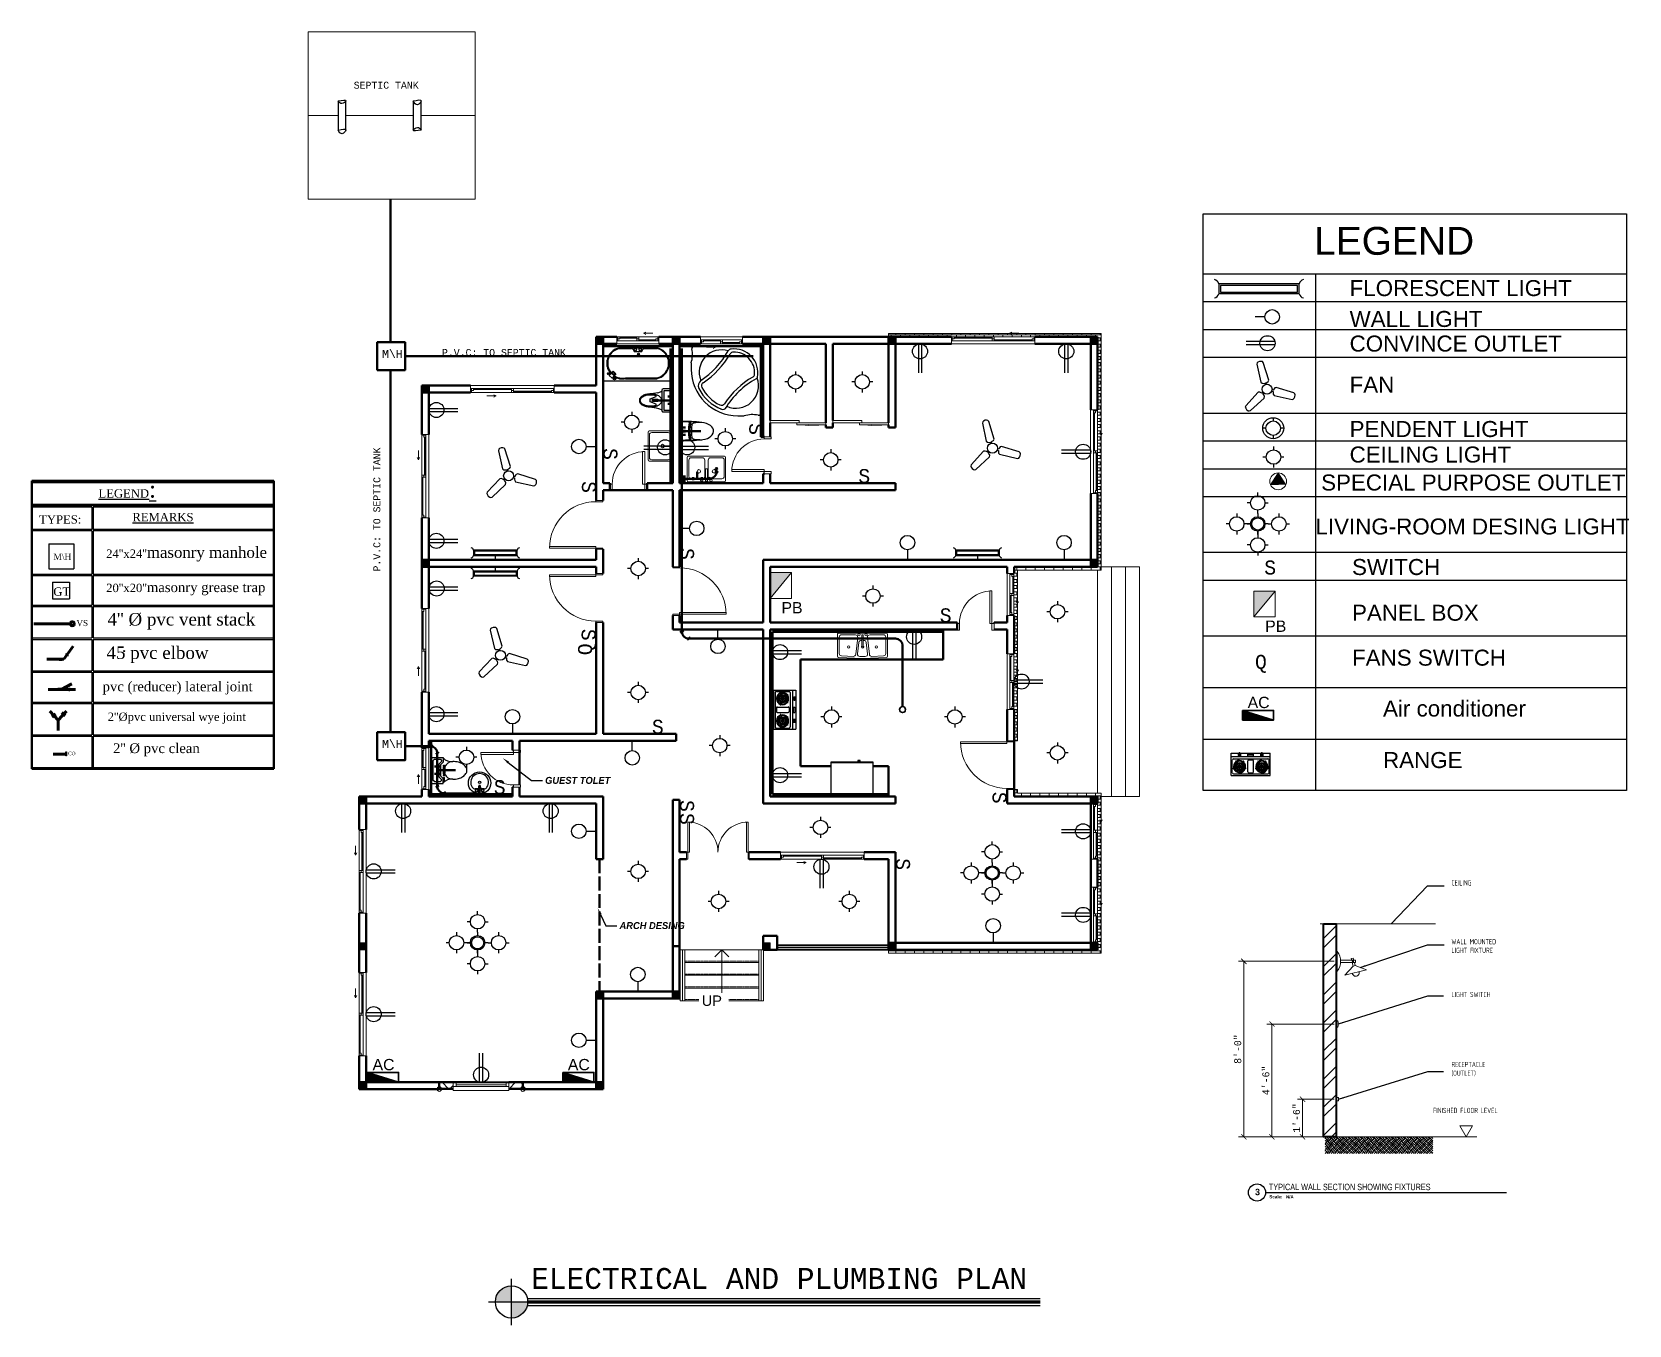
# Model space of a CAD drawing. Header units: inches. Extents: x 8351 to 42256, y 21052 to 33437.
# Drawn here: x 13572 to 14948, y 23685 to 24799 of the extents above; entities that cross this region are included whole.
import ezdxf
from ezdxf import colors
from ezdxf.entities.mleader import LeaderData, LeaderLine
from ezdxf.enums import TextEntityAlignment as Align
from ezdxf.math import Vec2, Vec3

# ---------------------------------------------------------------- set-up
doc = ezdxf.new("R2010")
doc.units = ezdxf.units.IN
doc.header["$MEASUREMENT"] = 0
doc.linetypes.add('ACAD_ISO02W100', pattern=[15, 12, -3])
doc.linetypes.add('Overhead 1_16_', pattern=[0.101562, 0.0625, -0.039062])
for name, color, linetype in [('A-ANNO-WALL', 7, 'Continuous'), ('A-ELECTRICAL JUCT', 7, 'Continuous'), ('A-FUNTURE', 241, 'Continuous'), ('DIMS', 31, 'Continuous'), ('Electrical sign and symbols', 4, 'Continuous'), ('fixtures', 7, 'Continuous'), ('GROUND', 10, 'Continuous'), ('hatch', 31, 'Continuous'), ('TEXT3', 7, 'Continuous'), ('WALL-ELEV', 2, 'Continuous')]:
    doc.layers.add(name, color=color, linetype=linetype)
for name, color, linetype, lineweight in [('A-BEAM', 255, 'Continuous', 30), ('A-COLS', 52, 'Continuous', 9), ('A-DETL-GENF', 92, 'Continuous', 9), ('A-DOOR', 10, 'Continuous', 13), ('A-DOOR-FRAM', 31, 'Continuous', 20), ('A-FLOR', 192, 'Continuous', 13), ('A-FLOR-HRAL', 11, 'Continuous', 9), ('A-GENM', 13, 'Continuous', 9), ('A-GLAZ', 160, 'Continuous', 13), ('A-GLAZ-SILL', 1, 'Continuous', 9), ('A-PLUMBING', 6, 'Continuous', 30), ('A-TEXT', 7, 'Continuous', 25), ('A-WALL', 7, 'Continuous', 35), ('A-WALL-PATT', 111, 'Continuous', 13), ('G-ANNO-TEXT', 231, 'Continuous', 9), ('P-SANR-FIXT', 220, 'Continuous', 9), ('roof', 20, 'Continuous', 20), ('S-STRS', 14, 'Continuous', 9), ('S-STRS-ANNO', 31, 'Continuous', 9), ('S-STRS-IDEN', 24, 'Continuous', 9)]:
    doc.layers.add(name, color=color, linetype=linetype, lineweight=lineweight)
doc.styles.add('25', font='archstyl.shx', dxfattribs={"width": 0.8, "height": 2.5})
doc.styles.add('25S', font='romans.shx', dxfattribs={"oblique": 15, "height": 2.5})
doc.styles.add('AEP style', font='swisscl.ttf')
doc.styles.add('Arial', font='arial.ttf', dxfattribs={"height": 9})
doc.styles.add('Arial_2', font='arial.ttf', dxfattribs={"height": 31.496063})
doc.styles.add('ATT', font='txt')
doc.styles.add('DR.JOE PhD', font='PAPYRUS.TTF')
doc.styles.add('SANSSERIFBOLD', font='sanssb__.ttf')
doc.styles.get("Standard").update_dxf_attribs({"font": 'consolab.ttf', "height": 11})
doc.dimstyles.new('ABAARR', dxfattribs={"dimtxt": 2.5, "dimasz": 2, "dimexe": 1, "dimexo": 1, "dimgap": 1.25, "dimtad": 1, "dimdec": 0, "dimzin": 0, "dimdsep": 46, "dimtxsty": '25S', "dimblk": 'DIMARROW', "dimblk1": 'DIMARROW', "dimblk2": 'DIMARROW', "dimsah": 1, "dimcen": -3, "dimdle": 1, "dimclrd": 31, "dimclre": 31, "dimclrt": 2, "dimadec": 0, "dimazin": 0, "dimtfac": 0.75, "dimtdec": 0, "dimtmove": 0, "dimatfit": 0, "dimldrblk": 'DIMARROW', "dimfxl": 1, "dimtolj": 1, "dimtzin": 0, "dimarcsym": 0})

msp = doc.modelspace()

# ---------------------------------------------------------------- texts
at = {"color": 7, "lineweight": 0, "char_height": 9.75, "width": 65.682, "attachment_point": 1, "style": 'Arial_2'}
for s, insert in [('PB', (14217.9, 24307.5)), ('PB', (14634.5, 24291.6)), ('AC', (14619.4, 24225.9)), ('AC', (13865.7, 23913.9)), ('AC', (14033.9, 23913.9))]:
    msp.add_mtext(s, dxfattribs=dict(at, insert=insert))
at = {"lineweight": -2, "insert": (13987.1, 23733.8), "char_height": 18, "attachment_point": 1}
msp.add_mtext_dynamic_manual_height_columns(' ELECTRICAL AND PLUMBING PLAN', width=866.942, gutter_width=90, heights=[0], dxfattribs=at)
at = {"layer": 'A-ANNO-WALL', "color": 7, "attachment_point": 1, "style": 'DR.JOE PhD'}
for s, width, insert, char_height in [('{\\fTimes New Roman Greek|b0|i0|c0|p18;\\LLEGEND\\H2x;:}', 70.492, (13629.7, 24411.9), 7.2), ('{\\fTimes New Roman Greek|b0|i0|c0|p18;TYPES:}', 27.552, (13578.6, 24382.3), 7.2), ('{\\fTimes New Roman Greek|b0|i0|c0|p18;\\LREMARKS}', 56.454, (13658.9, 24384.3), 7.2), ('{\\fTimes New Roman Greek|b0|i0|c0|p18;M\\\\H}', 15.034, (13590.9, 24349.2), 5.4), ("{\\fTimes New Roman Greek|b0|i0|c0|p18;\\H60x;24''x24''\\H1.3333x;masonry manhole}", 267.876, (13636.3, 24355.2), 0.12), ('{\\fTimes New Roman Greek|b0|i0|c0|p18;GT}', 9.758, (13590.8, 24320.1), 7.2), ("{\\fTimes New Roman Greek|b0|i0|c0|p18;\\H60x;20''x20''\\H1.1667x;masonry\\fPapyrus|b0|i0|c0|p66; \\fTimes New Roman Greek|b0|i0|c0|p18;grease trap}", 267.876, (13636.3, 24324.5), 0.12), ('{\\fTimes New Roman Greek|b0|i0|c0|p18;VS}', 3.481, (13610.7, 24292), 5.187), ("{\\fTimes New Roman Greek|b0|i0|c0|p18;4'' %%C pvc vent stack}", 279.14, (13637.4, 24298.1), 10.8), ('{\\fTimes New Roman Greek|b0|i0|c0|p18;45 pvc elbow}', 313.616, (13636.6, 24269.3), 10.8), ('{\\fTimes New Roman Greek|b0|i0|c0|p18;pvc (reducer) lateral joint}', 301.049, (13633.2, 24239), 8.4), ("{\\fTimes New Roman Greek|b0|i0|c0|p18;2''%%Cpvc universal wye joint}", 282.06, (13637.6, 24212.3), 7.2), ("{\\fTimes New Roman Greek|b0|i0|c0|p18;2'' %%C pvc clean}", 127.899, (13642.2, 24185.8), 8.4), ('{\\fTimes New Roman Greek|b0|i0|c0|p18;CO}', 4.157, (13603.5, 24178.6), 3)]:
    msp.add_mtext_dynamic_manual_height_columns(s, width=width, gutter_width=1, heights=[0], dxfattribs=dict(at, insert=insert, char_height=char_height))
at = {"layer": 'A-BEAM', "char_height": 6, "attachment_point": 1}
for s, width, gutter_width, insert in [('SEPTIC TANK', 94.123, 30, (13849.5, 24755.8)), (' P.V.C: TO SEPTIC TANK', 208.67, 15, (13920.4, 24525.5))]:
    msp.add_mtext_dynamic_manual_height_columns(s, width=width, gutter_width=gutter_width, heights=[0], dxfattribs=dict(at, insert=insert))
at = {"layer": 'A-BEAM', "insert": (13866.4, 24328.8), "char_height": 6, "attachment_point": 1, "rotation": 90}
msp.add_mtext_dynamic_manual_height_columns(' P.V.C: TO SEPTIC TANK', width=208.67, gutter_width=15, heights=[0], dxfattribs=at)
at = {"layer": 'A-WALL'}
for s, width, gutter_width, insert, char_height, attachment_point in [('M\\\\H', 24, 35, (13873.9, 24524.8), 7, 1), ('\\A1;{\\C0;\\c16777215;S}', 16.881, 20, (14284.1, 24422.1), 12.052, 1), ('\\A1;{\\C0;\\c16777215;S}', 16.881, 20, (14633.7, 24343.3), 12.052, 1), ('\\A1;{\\C0;\\c16777215;S}', 16.881, 20, (14354.2, 24302.1), 12.052, 1), ('\\A1;{\\C0;\\c16777215;Q}', 16.881, 20, (14625.7, 24246.5), 12.052, 7), ('\\A1;{\\C0;\\c16777215;S}', 16.881, 20, (14106.3, 24206.1), 12.052, 1), ('M\\\\H', 24, 35, (13873.9, 24188.8), 7, 1), ('\\A1;{\\C0;\\c16777215;S}', 16.881, 20, (13970.1, 24154.1), 12.052, 1)]:
    msp.add_mtext_dynamic_manual_height_columns(s, width=width, gutter_width=gutter_width, heights=[0], dxfattribs=dict(at, insert=insert, char_height=char_height, attachment_point=attachment_point))
at = {"layer": 'A-WALL', "char_height": 12.052}
for s, insert, attachment_point, rotation in [('\\A1;{\\C0;\\c16777215;S}', (14202.2, 24461.7), 1, 270), ('\\A1;{\\C0;\\c16777215;S}', (14076.6, 24440.2), 1, 270), ('\\A1;{\\C0;\\c16777215;S}', (14058.1, 24411.7), 1, 270), ('\\A1;{\\C0;\\c16777215;S}', (14142.6, 24354.1), 1, 270), ('\\A1;{\\C0;\\c16777215;S}', (14057.8, 24284.5), 1, 270), ('\\A1;{\\C0;\\c16777215;Q}', (14058.2, 24261.7), 7, 90), ('\\A1;{\\C0;\\c16777215;S}', (14411.7, 24144.1), 1, 270), ('\\A1;{\\C0;\\c16777215;S}', (14142.6, 24137), 1, 270), ('\\A1;{\\C0;\\c16777215;S}', (14142.6, 24125.8), 1, 270), ('\\A1;{\\C0;\\c16777215;S}', (14328.6, 24086.8), 1, 270)]:
    msp.add_mtext_dynamic_manual_height_columns(s, width=16.881, gutter_width=20, heights=[0], dxfattribs=dict(at, insert=insert, attachment_point=attachment_point, rotation=rotation))
at = {"layer": 'G-ANNO-TEXT', "color": 7, "width": 273.331, "attachment_point": 1, "style": 'Arial_2'}
for s, insert, char_height in [('LEGEND', (14676.6, 24630.7), 24), ('FLORESCENT LIGHT ', (14707.2, 24584.9), 13.78), ('WALL LIGHT ', (14707.2, 24558.3), 13.78), ('CONVINCE OUTLET ', (14707.2, 24537.1), 13.78), ('FAN', (14707.2, 24501.7), 13.78), ('PENDENT LIGHT', (14707.2, 24463.5), 13.78), ('CEILING LIGHT ', (14707.2, 24441.5), 13.78), ('SPECIAL PURPOSE OUTLET', (14682.7, 24417.4), 13.78), ('LIVING-ROOM DESING LIGHT', (14677.8, 24379.5), 13.78), ('SWITCH', (14709.3, 24344.6), 13.78), ('PANEL BOX', (14709.3, 24305.2), 13.78), ('FANS SWITCH ', (14709.3, 24266.5), 13.78), ('Air conditioner', (14736, 24222.7), 13.78), ('RANGE', (14736, 24178.3), 13.78)]:
    msp.add_mtext(s, dxfattribs=dict(at, insert=insert, char_height=char_height))
at = {"layer": 'roof', "color": 0, "lineweight": 0, "char_height": 6, "attachment_point": 5, "rotation": 90}
for s, insert in [('\\A1;8\'-0"', (14610.9, 23922.4)), ('\\A1;4\'-6"', (14635.1, 23895.4)), ('\\A1;1\'-6"', (14661.5, 23863))]:
    msp.add_mtext(s, dxfattribs=dict(at, insert=insert))
at = {"layer": 'TEXT3', "color": 0, "lineweight": 0, "char_height": 4.5, "style": '25'}
for s, insert, width, attachment_point in [('CEILING', (14794.9, 24067.8), 121.838, 1), ('WALL MOUNTED\\PLIGHT FIXTURE', (14794.9, 24017.2), 121.838, 1), ('LIGHT SWITCH', (14794.9, 23971.7), 121.838, 1), ('RECEPTACLE \\P(OUTLET)', (14794.9, 23911.4), 121.838, 1), ('FINISHED FLOOR LEVEL', (14806.9, 23871.8), 50.625, 2)]:
    msp.add_mtext(s, dxfattribs=dict(at, insert=insert, width=width, attachment_point=attachment_point))

# ---------------------------------------------------------------- blocks, each defined once
blk = doc.blocks.new('M_Window-Sliding-Double - 1500 x 1200mm-320546-B-Floorplan')
at = {"layer": 'A-GLAZ'}
for p, q in [((-36, 3.15), (36, 3.15)), ((36, -2.85), (-36, -2.85)), ((14, -5.85), (16, -4.85)), ((14, -5.85), (16, -6.85)), ((14, -5.85), (22, -5.85))]:
    blk.add_line(p, q, dxfattribs=at)
at = {"layer": 'A-GLAZ', "lineweight": 20}
for p, q in [((-36, -2.85), (-36, 3.15)), ((-36, 0.65), (-35.25, 0.65)), ((-35.25, -2.85), (-35.25, 0.65)), ((-0.875, 0.65), (0.875, 0.65)), ((-0.875, 0.65), (-0.875, -2.85)), ((0.875, -2.85), (0.875, 0.65)), ((33.5, 0.65), (36, 0.65)), ((33.5, -1.1), (33.5, 0.65)), ((35.25, -2.85), (35.25, 0.65)), ((36, 3.15), (36, -2.85)), ((-36, -2.85), (-33.5, -2.85)), ((-33.5, -1.1), (-35.25, -1.1)), ((-33.5, -2.85), (-33.5, -1.1)), ((0.875, -1.1), (-0.875, -1.1)), ((-0.875, -2.85), (0.875, -2.85)), ((35.25, -1.1), (33.5, -1.1)), ((35.25, -2.85), (36, -2.85))]:
    blk.add_line(p, q, dxfattribs=at)
at = {"layer": 'A-GLAZ', "lineweight": 9}
for p, q in [((-35.25, 0.65), (-0.875, 0.65)), ((0.875, 0.65), (33.5, 0.65)), ((-33.5, -2.85), (-0.875, -2.85)), ((0.875, -2.85), (35.25, -2.85))]:
    blk.add_line(p, q, dxfattribs=at)
at = {"layer": 'A-GLAZ', "lineweight": 30}
for p, q in [((-33.5, -1.975), (-0.875, -1.975)), ((0.875, -0.225), (33.5, -0.225))]:
    blk.add_line(p, q, dxfattribs=at)
blk = doc.blocks.new('M_Window-Sliding-Double - 1500 x 1200mm-319048-B-Floorplan')
at = {"layer": 'A-GLAZ', "lineweight": 20}
for p, q in [((-36, 2.85), (-36, -3.15)), ((-36, 2.85), (-33.5, 2.85)), ((-35.25, 2.85), (-35.25, -0.65)), ((-33.5, 1.1), (-35.25, 1.1)), ((-33.5, 2.85), (-33.5, 1.1)), ((-0.875, -0.65), (-0.875, 2.85)), ((-0.875, 2.85), (0.875, 2.85)), ((0.875, 1.1), (-0.875, 1.1)), ((0.875, 2.85), (0.875, -0.65)), ((33.5, 1.1), (33.5, -0.65)), ((35.25, 1.1), (33.5, 1.1)), ((35.25, 2.85), (36, 2.85)), ((35.25, 2.85), (35.25, -0.65)), ((36, -3.15), (36, 2.85)), ((-36, -0.65), (-35.25, -0.65)), ((-0.875, -0.65), (0.875, -0.65)), ((33.5, -0.65), (36, -0.65))]:
    blk.add_line(p, q, dxfattribs=at)
at = {"layer": 'A-GLAZ'}
for p, q in [((36, 2.85), (-36, 2.85)), ((14, 5.85), (16, 6.85)), ((14, 5.85), (16, 4.85)), ((14, 5.85), (22, 5.85)), ((-36, -3.15), (36, -3.15))]:
    blk.add_line(p, q, dxfattribs=at)
at = {"layer": 'A-GLAZ', "lineweight": 9}
for p, q in [((-33.5, 2.85), (-0.875, 2.85)), ((0.875, 2.85), (35.25, 2.85)), ((-35.25, -0.65), (-0.875, -0.65)), ((0.875, -0.65), (33.5, -0.65))]:
    blk.add_line(p, q, dxfattribs=at)
at = {"layer": 'A-GLAZ', "lineweight": 30}
for p, q in [((-33.5, 1.975), (-0.875, 1.975)), ((0.875, 0.225), (33.5, 0.225))]:
    blk.add_line(p, q, dxfattribs=at)
blk = doc.blocks.new('M_Window-Sliding-Double - 1500 x 1200mm 2-328427-B-Floorplan')
at = {"layer": 'A-GLAZ'}
for p, q in [((-24, 3.15), (24, 3.15)), ((24, -2.85), (-24, -2.85)), ((8, -5.85), (10, -4.85)), ((8, -5.85), (10, -6.85)), ((8, -5.85), (16, -5.85))]:
    blk.add_line(p, q, dxfattribs=at)
at = {"layer": 'A-GLAZ', "lineweight": 20}
for p, q in [((-24, -2.85), (-24, 3.15)), ((-24, 0.65), (-23.25, 0.65)), ((-23.25, -2.85), (-23.25, 0.65)), ((-0.875, 0.65), (0.875, 0.65)), ((-0.875, 0.65), (-0.875, -2.85)), ((0.875, -2.85), (0.875, 0.65)), ((21.5, 0.65), (24, 0.65)), ((21.5, -1.1), (21.5, 0.65)), ((23.25, -2.85), (23.25, 0.65)), ((24, 3.15), (24, -2.85)), ((-24, -2.85), (-21.5, -2.85)), ((-21.5, -1.1), (-23.25, -1.1)), ((-21.5, -2.85), (-21.5, -1.1)), ((0.875, -1.1), (-0.875, -1.1)), ((-0.875, -2.85), (0.875, -2.85)), ((23.25, -1.1), (21.5, -1.1)), ((23.25, -2.85), (24, -2.85))]:
    blk.add_line(p, q, dxfattribs=at)
at = {"layer": 'A-GLAZ', "lineweight": 9}
for p, q in [((-23.25, 0.65), (-0.875, 0.65)), ((0.875, 0.65), (21.5, 0.65)), ((-21.5, -2.85), (-0.875, -2.85)), ((0.875, -2.85), (23.25, -2.85))]:
    blk.add_line(p, q, dxfattribs=at)
at = {"layer": 'A-GLAZ', "lineweight": 30}
for p, q in [((-21.5, -1.975), (-0.875, -1.975)), ((0.875, -0.225), (21.5, -0.225))]:
    blk.add_line(p, q, dxfattribs=at)
blk = doc.blocks.new('M_Window-Sliding-Double - 1500 x 1200mm 3-319820-B-Floorplan')
at = {"layer": 'A-GLAZ', "lineweight": 20}
for p, q in [((-18, 2.85), (-18, -3.15)), ((-18, 2.85), (-15.5, 2.85)), ((-17.25, 2.85), (-17.25, -0.65)), ((-15.5, 1.1), (-17.25, 1.1)), ((-15.5, 2.85), (-15.5, 1.1)), ((-0.875, -0.65), (-0.875, 2.85)), ((-0.875, 2.85), (0.875, 2.85)), ((0.875, 1.1), (-0.875, 1.1)), ((0.875, 2.85), (0.875, -0.65)), ((15.5, 1.1), (15.5, -0.65)), ((17.25, 1.1), (15.5, 1.1)), ((17.25, 2.85), (18, 2.85)), ((17.25, 2.85), (17.25, -0.65)), ((18, -3.15), (18, 2.85)), ((-18, -0.65), (-17.25, -0.65)), ((-0.875, -0.65), (0.875, -0.65)), ((15.5, -0.65), (18, -0.65))]:
    blk.add_line(p, q, dxfattribs=at)
at = {"layer": 'A-GLAZ'}
for p, q in [((18, 2.85), (-18, 2.85)), ((5, 5.85), (7, 6.85)), ((5, 5.85), (7, 4.85)), ((5, 5.85), (13, 5.85)), ((-18, -3.15), (18, -3.15))]:
    blk.add_line(p, q, dxfattribs=at)
at = {"layer": 'A-GLAZ', "lineweight": 9}
for p, q in [((-15.5, 2.85), (-0.875, 2.85)), ((0.875, 2.85), (17.25, 2.85)), ((-17.25, -0.65), (-0.875, -0.65)), ((0.875, -0.65), (15.5, -0.65))]:
    blk.add_line(p, q, dxfattribs=at)
at = {"layer": 'A-GLAZ', "lineweight": 30}
for p, q in [((-15.5, 1.975), (-0.875, 1.975)), ((0.875, 0.225), (15.5, 0.225))]:
    blk.add_line(p, q, dxfattribs=at)
blk = doc.blocks.new('M_Window-Sliding-Double - 1500 x 1200mm 4-320541-B-Floorplan')
at = {"layer": 'A-GLAZ'}
for p, q in [((-18, 3.15), (18, 3.15)), ((18, -2.85), (-18, -2.85)), ((5, -5.85), (7, -4.85)), ((5, -5.85), (7, -6.85)), ((5, -5.85), (13, -5.85))]:
    blk.add_line(p, q, dxfattribs=at)
at = {"layer": 'A-GLAZ', "lineweight": 20}
for p, q in [((-18, -2.85), (-18, 3.15)), ((-18, 0.65), (-17.25, 0.65)), ((-17.25, -2.85), (-17.25, 0.65)), ((-0.875, 0.65), (0.875, 0.65)), ((-0.875, 0.65), (-0.875, -2.85)), ((0.875, -2.85), (0.875, 0.65)), ((15.5, 0.65), (18, 0.65)), ((15.5, -1.1), (15.5, 0.65)), ((17.25, -2.85), (17.25, 0.65)), ((18, 3.15), (18, -2.85)), ((-18, -2.85), (-15.5, -2.85)), ((-15.5, -1.1), (-17.25, -1.1)), ((-15.5, -2.85), (-15.5, -1.1)), ((0.875, -1.1), (-0.875, -1.1)), ((-0.875, -2.85), (0.875, -2.85)), ((17.25, -1.1), (15.5, -1.1)), ((17.25, -2.85), (18, -2.85))]:
    blk.add_line(p, q, dxfattribs=at)
at = {"layer": 'A-GLAZ', "lineweight": 9}
for p, q in [((-17.25, 0.65), (-0.875, 0.65)), ((0.875, 0.65), (15.5, 0.65)), ((-15.5, -2.85), (-0.875, -2.85)), ((0.875, -2.85), (17.25, -2.85))]:
    blk.add_line(p, q, dxfattribs=at)
at = {"layer": 'A-GLAZ', "lineweight": 30}
for p, q in [((-15.5, -1.975), (-0.875, -1.975)), ((0.875, -0.225), (15.5, -0.225))]:
    blk.add_line(p, q, dxfattribs=at)
blk = doc.blocks.new('M_Window-Sliding-Double - 1500 x 1200mm 4-319880-B-Floorplan')
at = {"layer": 'A-GLAZ', "lineweight": 20}
for p, q in [((-18, 2.85), (-18, -3.15)), ((-18, 2.85), (-15.5, 2.85)), ((-17.25, 2.85), (-17.25, -0.65)), ((-15.5, 1.1), (-17.25, 1.1)), ((-15.5, 2.85), (-15.5, 1.1)), ((-0.875, -0.65), (-0.875, 2.85)), ((-0.875, 2.85), (0.875, 2.85)), ((0.875, 1.1), (-0.875, 1.1)), ((0.875, 2.85), (0.875, -0.65)), ((15.5, 1.1), (15.5, -0.65)), ((17.25, 1.1), (15.5, 1.1)), ((17.25, 2.85), (18, 2.85)), ((17.25, 2.85), (17.25, -0.65)), ((18, -3.15), (18, 2.85)), ((-18, -0.65), (-17.25, -0.65)), ((-0.875, -0.65), (0.875, -0.65)), ((15.5, -0.65), (18, -0.65))]:
    blk.add_line(p, q, dxfattribs=at)
at = {"layer": 'A-GLAZ'}
for p, q in [((18, 2.85), (-18, 2.85)), ((5, 5.85), (7, 6.85)), ((5, 5.85), (7, 4.85)), ((5, 5.85), (13, 5.85)), ((-18, -3.15), (18, -3.15))]:
    blk.add_line(p, q, dxfattribs=at)
at = {"layer": 'A-GLAZ', "lineweight": 9}
for p, q in [((-15.5, 2.85), (-0.875, 2.85)), ((0.875, 2.85), (17.25, 2.85)), ((-17.25, -0.65), (-0.875, -0.65)), ((0.875, -0.65), (15.5, -0.65))]:
    blk.add_line(p, q, dxfattribs=at)
at = {"layer": 'A-GLAZ', "lineweight": 30}
for p, q in [((-15.5, 1.975), (-0.875, 1.975)), ((0.875, 0.225), (15.5, 0.225))]:
    blk.add_line(p, q, dxfattribs=at)
blk = doc.blocks.new('M_Door-Double-Sliding - 1700 x 2000mm-329587-B-Floorplan')
at = {"layer": 'A-DETL-GENF', "lineweight": 13}
blk.add_hatch(color=256, dxfattribs=at).paths.add_polyline_path([(9, 3.5), (9, 4.5), (6, 4)], flags=0)
at = {"layer": 'A-DETL-GENF'}
for p, q in [((9, 4.5), (6, 4)), ((18, 4), (6, 4)), ((6, 4), (9, 3.5)), ((9, 3.5), (9, 4.5))]:
    blk.add_line(p, q, dxfattribs=at)
at = {"layer": 'A-DOOR', "lineweight": 20}
for p, q in [((1, 8), (-24, 8)), ((-24, 8), (-24, 6)), ((-24, 6), (1, 6)), ((24, 6), (-1, 6)), ((-1, 6), (-1, 4.1)), ((-1, 4.1), (24, 4.1)), ((1, 6), (1, 8)), ((24, 4.1), (24, 6))]:
    blk.add_line(p, q, dxfattribs=at)
blk = doc.blocks.new('M_Door-Passage-Single-Vision_Lite - M_Door-Passage-Single-Vision_Lite-332601-B-Floorplan')
at = {"layer": 'A-DOOR', "lineweight": 20}
for p, q in [((14, 30.3), (12.2, 30.3)), ((12.2, 30.3), (12.2, 2.3)), ((14, 2.3), (14, 30.3)), ((12.2, 2.3), (14, 2.3))]:
    blk.add_line(p, q, dxfattribs=at)
at = {"layer": 'A-DOOR', "lineweight": 9}
blk.add_arc((14, 2.3), 28, 90, 180, dxfattribs=at)
at = {"layer": 'A-DOOR-FRAM'}
for p, q in [((-14, 2.3), (-16, 2.3)), ((-16, 2.3), (-16, -3.6)), ((-14, -3.6), (-14, 2.3)), ((14, 2.3), (14, -3.6)), ((16, 2.3), (14, 2.3)), ((16, -3.6), (16, 2.3)), ((-16, -3.6), (-14, -3.6)), ((14, -3.6), (16, -3.6))]:
    blk.add_line(p, q, dxfattribs=at)
blk = doc.blocks.new('M_Door-Passage-Single-Vision_Lite - M_Door-Passage-Single-Vision_Lite-332685-B-Floorplan')
at = {"layer": 'A-DOOR', "lineweight": 20}
for p, q in [((12.2, -2.3), (14, -2.3)), ((12.2, -30.3), (12.2, -2.3)), ((14, -2.3), (14, -30.3)), ((14, -30.3), (12.2, -30.3))]:
    blk.add_line(p, q, dxfattribs=at)
at = {"layer": 'A-DOOR', "lineweight": 9}
blk.add_arc((14, -2.3), 28, 180, 270, dxfattribs=at)
at = {"layer": 'A-DOOR-FRAM'}
for p, q in [((-16, 3.6), (-14, 3.6)), ((-16, -2.3), (-16, 3.6)), ((-14, 3.6), (-14, -2.3)), ((14, 3.6), (16, 3.6)), ((14, -2.3), (14, 3.6)), ((16, 3.6), (16, -2.3)), ((-14, -2.3), (-16, -2.3)), ((16, -2.3), (14, -2.3))]:
    blk.add_line(p, q, dxfattribs=at)
blk = doc.blocks.new('M_Door-Interior-Single-6_Panel-Wood - M_Door-Interior-Single-6_Panel-Wood-335759-B-Floorplan')
at = {"layer": 'A-DOOR', "lineweight": 20}
for p, q in [((20, 42.9), (18.6, 42.9)), ((18.6, 42.9), (18.6, 2.9)), ((20, 2.9), (20, 42.9)), ((18.6, 2.9), (20, 2.9))]:
    blk.add_line(p, q, dxfattribs=at)
at = {"layer": 'A-DOOR', "lineweight": 9}
blk.add_arc((20, 2.9), 40, 90, 180, dxfattribs=at)
at = {"layer": 'A-DOOR-FRAM'}
for p, q in [((-20, 2.9), (-21, 2.9)), ((-21, 2.9), (-21, -3.1)), ((-20, -3.1), (-20, 2.9)), ((20, 2.9), (20, -3.1)), ((21, 2.9), (20, 2.9)), ((21, -3.1), (21, 2.9)), ((-21, -3.1), (-20, -3.1)), ((20, -3.1), (21, -3.1))]:
    blk.add_line(p, q, dxfattribs=at)
blk = doc.blocks.new('M_Door-Interior-Single-6_Panel-Wood - M_Door-Interior-Single-6_Panel-Wood-335801-B-Floorplan')
at = {"layer": 'A-DOOR', "lineweight": 20}
for p, q in [((18.6, -2.9), (20, -2.9)), ((18.6, -42.9), (18.6, -2.9)), ((20, -2.9), (20, -42.9)), ((20, -42.9), (18.6, -42.9))]:
    blk.add_line(p, q, dxfattribs=at)
at = {"layer": 'A-DOOR', "lineweight": 9}
blk.add_arc((20, -2.9), 40, 180, 270, dxfattribs=at)
at = {"layer": 'A-DOOR-FRAM'}
for p, q in [((-21, 3.1), (-20, 3.1)), ((-21, -2.9), (-21, 3.1)), ((-20, 3.1), (-20, -2.9)), ((20, 3.1), (21, 3.1)), ((20, -2.9), (20, 3.1)), ((21, 3.1), (21, -2.9)), ((-20, -2.9), (-21, -2.9)), ((21, -2.9), (20, -2.9))]:
    blk.add_line(p, q, dxfattribs=at)
blk = doc.blocks.new('M_Door-Exterior-Double-Full Glass-Wood_Clad - 1500 x 2000mm-340685-B-Floorplan')
at = {"layer": 'A-DOOR', "lineweight": 20}
for p, q in [((-24.6, -2.9), (-26, -2.9)), ((-26, -2.9), (-26, -28.9)), ((-24.6, -28.9), (-24.6, -2.9)), ((24.6, -2.9), (26, -2.9)), ((24.6, -28.9), (24.6, -2.9)), ((26, -2.9), (26, -28.9)), ((-26, -28.9), (-24.6, -28.9)), ((26, -28.9), (24.6, -28.9))]:
    blk.add_line(p, q, dxfattribs=at)
at = {"layer": 'A-DOOR', "lineweight": 9}
for centre, start, end in [((-26, -2.9), 270, 360), ((26, -2.9), 180, 270)]:
    blk.add_arc(centre, 26, start, end, dxfattribs=at)
at = {"layer": 'A-DOOR-FRAM'}
for p, q in [((-27, 3.1), (-26, 3.1)), ((-27, -2.9), (-27, 3.1)), ((-26, 3.1), (-26, -2.9)), ((26, 3.1), (27, 3.1)), ((26, -2.9), (26, 3.1)), ((27, 3.1), (27, -2.9)), ((-26, -2.9), (-27, -2.9)), ((27, -2.9), (26, -2.9))]:
    blk.add_line(p, q, dxfattribs=at)
blk = doc.blocks.new('Arched _1_ - Arched _1_-342283-B-Floorplan')
at = {"layer": 'A-GLAZ'}
for p, q in [((12.8, 1.2), (-35.2, 1.2)), ((-35.2, 1.2), (-35.2, -2)), ((-32.9, -2), (-32.9, 1.2)), ((10.4, -2), (10.4, 1.2)), ((12.8, -2), (12.8, 1.2)), ((-35.2, -2), (12.8, -2)), ((-32.9, -0.4), (10.4, -0.4))]:
    blk.add_line(p, q, dxfattribs=at)
at = {"layer": 'A-GLAZ-SILL'}
for p, q in [((12.8, 4.6), (-35.2, 4.6)), ((-35.2, 4.6), (-35.2, -2)), ((-35.2, 4.6), (-35.2, 3.1)), ((12.8, 4.6), (-35.2, 4.6)), ((12.8, -2), (12.8, 4.6)), ((12.8, 3.1), (12.8, 4.6)), ((-35.2, -2), (12.8, -2))]:
    blk.add_line(p, q, dxfattribs=at)
blk = doc.blocks.new('Generic Models 1 - Generic Models 1-342427-B-Floorplan')
at = {"layer": 'A-GENM', "lineweight": 20}
for centre, start, end in [((-636.5, -542.6), 0, 180), ((-636.5, -542.6), 180, 0), ((-564.5, -542.6), 0, 180), ((-564.5, -542.6), 180, 0)]:
    blk.add_arc(centre, 2, start, end, dxfattribs=at)
blk = doc.blocks.new('Generic Models 2 - Generic Models 2-343032-B-Floorplan')
at = {"layer": 'A-GENM'}
h = blk.add_hatch(dxfattribs=at)
h.set_pattern_fill('FP_2', color=256, style=0, pattern_type=2)
h.set_pattern_definition([(0, (-159.504, -422.607), (0, 2.667), []), (90, (-159.504, -422.607), (-4, 2.667), [2.667, -2.667])])
h.paths.add_polyline_path([(-69.5, -425.6), (-66.5, -425.6), (-66.5, -287.6), (-138.5, -287.6), (-138.5, -284.6), (-141.5, -284.6), (-141.5, -290.6), (-69.5, -290.6), (-69.5, -422.6), (-249.5, -422.6), (-249.5, -425.6), (-214.8, -425.6)], flags=0)
for p, q in [((-138.5, -284.6), (-141.5, -284.6)), ((-138.5, -287.6), (-138.5, -284.6)), ((-66.5, -287.6), (-138.5, -287.6)), ((-66.5, -425.6), (-66.5, -287.6)), ((-249.5, -425.6), (-249.5, -422.6)), ((-66.5, -425.6), (-249.5, -425.6))]:
    blk.add_line(p, q, dxfattribs=at)
blk = doc.blocks.new('Generic Models 3 - Generic Models 2-343092-B-Floorplan')
at = {"layer": 'A-GENM'}
h = blk.add_hatch(dxfattribs=at)
h.set_pattern_fill('FP_3', color=256, style=0, pattern_type=2)
h.set_pattern_definition([(0, (-159.504, 105.393), (0, 2.667), []), (90, (-159.504, 105.393), (-4, 2.667), [2.667, -2.667])])
h.paths.add_polyline_path([(-141.5, -242.6), (-138.5, -242.6), (-138.5, -95.6), (-66.5, -95.6), (-66.5, 108.4), (-249.5, 108.4), (-249.5, 105.4), (-69.5, 105.4), (-69.5, -92.6), (-141.5, -92.6), (-141.5, -215.6)], flags=0)
for p, q in [((-249.5, 105.4), (-249.5, 108.4)), ((-249.5, 108.4), (-66.5, 108.4)), ((-66.5, -95.6), (-66.5, 108.4)), ((-138.5, -95.6), (-66.5, -95.6)), ((-138.5, -242.6), (-138.5, -95.6)), ((-141.5, -242.6), (-138.5, -242.6))]:
    blk.add_line(p, q, dxfattribs=at)
blk = doc.blocks.new('Top Rail Type - Top Rail_Internal_-344575-B-Floorplan')
at = {"layer": 'A-FLOR-HRAL'}
for p, q in [((-361.2, -422.6), (-359.2, -422.6)), ((-361.2, -466.6), (-361.2, -422.6)), ((-359.2, -422.6), (-359.2, -466.6)), ((-359.2, -466.6), (-361.2, -466.6))]:
    blk.add_line(p, q, dxfattribs=at)
blk = doc.blocks.new('Top Rail Type - Top Rail_Internal_-V1-B-Floorplan')
at = {"layer": 'A-FLOR-HRAL'}
for p, q in [((-361.2, -422.6), (-359.2, -422.6)), ((-361.2, -466.6), (-361.2, -422.6)), ((-359.2, -466.6), (-359.2, -422.6)), ((-361.2, -466.6), (-359.2, -466.6))]:
    blk.add_line(p, q, dxfattribs=at)
blk = doc.blocks.new('Top Rail Type - Top Rail_Internal_-344586-B-Floorplan')
at = {"layer": 'A-FLOR-HRAL'}
for p, q in [((-427.1, -422.6), (-425.1, -422.6)), ((-427.1, -466.6), (-427.1, -422.6)), ((-425.1, -422.6), (-425.1, -466.6)), ((-425.1, -466.6), (-427.1, -466.6))]:
    blk.add_line(p, q, dxfattribs=at)
blk = doc.blocks.new('Top Rail Type - Top Rail_Internal_-V2-B-Floorplan')
at = {"layer": 'A-FLOR-HRAL'}
for p, q in [((-427.1, -422.6), (-425.1, -422.6)), ((-427.1, -466.6), (-427.1, -422.6)), ((-425.1, -466.6), (-425.1, -422.6)), ((-427.1, -466.6), (-425.1, -466.6))]:
    blk.add_line(p, q, dxfattribs=at)
blk = doc.blocks.new('Refrigerator-2 door - 36 in top')
for p, q in [((0, -26.999999), (36, -26.999999)), ((12, -26.999999), (12, -28.999999)), ((11, -27.999999), (11, -28.999999)), ((11, -28.999999), (13, -28.999999)), ((13, -28.999999), (13, -27.999999))]:
    blk.add_line(p, q)
blk.add_lwpolyline([(0, -27.999999), (0, 0), (36, 0), (36, -27.999999)], close=True)
blk = doc.blocks.new('Sink-Triple-2D - 43_ x 22_-550212-FLOOR-PLAN')
at = {"layer": 'P-SANR-FIXT'}
for p, q in [((-8.4, 5), (-8.4, 24)), ((-7.5, 25), (13.1, 26)), ((-6.9, 21.6), (-6.9, 7.5)), ((5.1, 24.1), (-5, 23.6)), ((8.9, 7.7), (7.2, 22.3)), ((9.9, 12.1), (8.7, 22)), ((10.7, 24.2), (15.4, 24.2)), ((13.6, 16), (12.5, 16)), ((12.5, 16), (12.5, 5.5)), ((13.1, 26), (33.6, 25)), ((13.6, 5.5), (13.6, 16)), ((17.4, 22), (16.2, 12.1)), ((17.2, 7.7), (18.9, 22.3)), ((21, 24.1), (31.2, 23.6)), ((33.1, 21.6), (33.1, 7.5)), ((34.6, 5), (34.6, 24)), ((-7.4, 4), (33.6, 4)), ((-4.9, 5.5), (6.9, 5.5)), ((11.9, 10.3), (12.5, 10.3)), ((12.5, 5.5), (13.6, 5.5)), ((13.6, 10.3), (14.2, 10.3)), ((31.1, 5.5), (19.2, 5.5))]:
    blk.add_line(p, q, dxfattribs=at)
for centre, radius, start, end in [((-7.4, 24), 1, 92.663, 180), ((-4.9, 21.6), 2, 92.663, 180), ((1.1, 16), 1, 0, 180), ((1.1, 16), 1, 180, 0), ((5.2, 22.1), 2, 6.7098, 92.663), ((10.7, 22.2), 2, 90, 186.7098), ((13, 16), 1.02, 0, 180), ((13, 16), 1.02, 180, 241.2453), ((13, 16), 1.02, 303.8034, 0), ((15.4, 22.2), 2, 353.2902, 90), ((20.9, 22.1), 2, 87.337, 173.2902), ((25.1, 16), 1, 0, 180), ((25.1, 16), 1, 180, 0), ((31.1, 21.6), 2, 0, 87.337), ((33.6, 24), 1, 0, 87.337), ((-7.4, 5), 1, 180, 270), ((-4.9, 7.5), 2, 180, 270), ((6.9, 7.5), 2, 270, 6.7098), ((10.1, 5.5), 1, 0, 180), ((10.1, 5.5), 1, 180, 0), ((11.9, 12.3), 2, 186.7098, 270), ((14.2, 12.3), 2, 270, 353.2902), ((16.1, 5.5), 1, 0, 180), ((16.1, 5.5), 1, 180, 0), ((19.2, 7.5), 2, 173.2902, 270), ((31.1, 7.5), 2, 270, 0), ((33.6, 5), 1, 270, 0)]:
    blk.add_arc(centre, radius, start, end, dxfattribs=at)
blk = doc.blocks.new('Sink-Double-2D - 33_ x 22_-551010-UPPER-FLOOR')
at = {"layer": 'P-SANR-FIXT'}
for p, q in [((-3.4, 25), (-3.4, 5)), ((-3.4, 25), (-3.4, 5)), ((28.6, 26), (-2.4, 26)), ((28.6, 26), (-2.4, 26)), ((-2.2, 22.7), (-2.2, 8.7)), ((9.6, 24.7), (-0.2, 24.7)), ((11.6, 8.7), (11.6, 22.7)), ((13.8, 15.2), (12.3, 15.2)), ((12.3, 15.2), (12.3, 4.5)), ((13.8, 4.5), (13.8, 15.2)), ((14.6, 22.7), (14.6, 8.7)), ((26.3, 24.7), (16.6, 24.7)), ((28.3, 8.7), (28.3, 22.7)), ((29.6, 5), (29.6, 25)), ((29.6, 5), (29.6, 25)), ((-2.4, 4), (28.6, 4)), ((-2.4, 4), (28.6, 4)), ((-0.2, 6.7), (9.6, 6.7)), ((12.3, 4.5), (13.8, 4.5)), ((16.6, 6.7), (26.3, 6.7))]:
    blk.add_line(p, q, dxfattribs=at)
for centre, radius, start, end in [((-2.4, 25), 1, 90, 180), ((-2.4, 25), 1, 90, 180), ((-0.2, 22.7), 2, 90, 180), ((6.6, 13), 1.5, 360, 180), ((9.6, 22.7), 2, 360, 90), ((16.6, 22.7), 2, 90, 180), ((19.6, 13), 1.5, 360, 180), ((26.3, 22.7), 2, 0, 90), ((28.6, 25), 1, 0, 90), ((28.6, 25), 1, 0, 90), ((-2.4, 5), 1, 180, 270), ((-2.4, 5), 1, 180, 270), ((-0.2, 8.7), 2, 180, 270), ((6.6, 13), 1.5, 180, 360), ((9.1, 5.2), 1, 360, 180), ((9.1, 5.2), 1, 180, 360), ((9.6, 8.7), 2, 270, 0), ((16.6, 8.7), 2, 180, 270), ((17.1, 5.2), 1, 0, 180), ((17.1, 5.2), 1, 180, 360), ((19.6, 13), 1.5, 180, 360), ((26.3, 8.7), 2, 270, 0), ((28.6, 5), 1, 270, 360), ((28.6, 5), 1, 270, 0)]:
    blk.add_arc(centre, radius, start, end, dxfattribs=at)
blk = doc.blocks.new('A$C7B615FF4')
at = {"color": 6}
for p, q in [((85, 414), (55, 493)), ((151, 364), (173, 364)), ((173, 364), (228, 231)), ((289, 231), (342, 364)), ((342, 364), (359, 364)), ((419, 400), (452, 493)), ((228, 231), (289, 231))]:
    blk.add_line(p, q, dxfattribs=at)
blk.add_lwpolyline([(510, 517), (510, 704, 0.414214), (486, 728), (24, 728, 0.414214), (0, 704), (0, 517, 0.414214), (24, 493), (486, 493, 0.414214)], format="xyb", close=True, dxfattribs=at)
for points in [[(470, 533), (470, 688), (40, 688), (40, 533)], [(282, 285), (282, 399), (235, 399), (235, 285)]]:
    blk.add_lwpolyline(points, close=True, dxfattribs=at)
for centre, radius, start, end in [((-979, 147), 1097, 3.6293, 14.1058), ((1727, 133), 1335, 168.471, 176.9035)]:
    blk.add_arc(centre, radius, start, end, dxfattribs=at)
blk.add_ellipse((255, 241), major_axis=(0, -225), ratio=0.552239, start_param=4.13653, end_param=8.429841, dxfattribs=at)
blk.add_open_spline([(255, 0), (260, 0), (264, 0), (273, 2), (277, 3), (286, 5), (290, 7), (298, 11), (302, 13), (314, 21), (321, 27), (335, 41), (341, 49), (354, 68), (361, 80), (372, 105), (377, 119), (385, 147), (388, 162), (393, 193), (394, 208), (396, 240), (395, 256), (393, 287), (391, 303), (385, 333), (382, 347), (373, 375), (367, 388), (355, 412), (348, 423), (333, 443), (325, 451), (311, 463), (306, 467), (294, 473), (288, 476), (276, 480), (270, 481), (257, 482), (251, 482), (238, 481), (232, 479), (220, 475), (214, 472), (203, 466), (197, 462), (187, 453), (182, 448), (168, 432), (160, 420), (145, 394), (139, 379), (129, 350), (126, 337), (120, 308), (118, 294), (115, 264), (115, 249), (115, 219), (116, 204), (120, 175), (122, 160), (129, 133), (133, 119), (143, 94), (148, 83), (161, 61), (167, 51), (180, 36), (185, 31), (197, 21), (202, 17), (215, 10), (221, 7), (233, 3), (238, 2), (247, 0), (251, 0), (255, 0)], degree=3, knots=[0, 0, 0, 0, 0.086589, 0.086589, 0.173179, 0.173179, 0.259768, 0.259768, 0.346358, 0.346358, 0.516172, 0.516172, 0.685987, 0.685987, 0.889084, 0.889084, 1.092182, 1.092182, 1.29528, 1.29528, 1.498377, 1.498377, 1.701475, 1.701475, 1.904573, 1.904573, 2.10767, 2.10767, 2.310768, 2.310768, 2.513866, 2.513866, 2.716963, 2.716963, 2.840061, 2.840061, 2.963158, 2.963158, 3.086255, 3.086255, 3.209352, 3.209352, 3.332449, 3.332449, 3.455546, 3.455546, 3.578643, 3.578643, 3.701741, 3.701741, 3.933446, 3.933446, 4.165152, 4.165152, 4.357552, 4.357552, 4.549953, 4.549953, 4.742353, 4.742353, 4.934754, 4.934754, 5.127155, 5.127155, 5.319555, 5.319555, 5.511956, 5.511956, 5.704356, 5.704356, 5.83648, 5.83648, 5.968605, 5.968605, 6.100729, 6.100729, 6.206235, 6.206235, 6.283185, 6.283185, 6.283185, 6.283185], dxfattribs=at)
blk = doc.blocks.new('Sink-Single-2D - 26_ x 22_-554971-FLOOR-PLAN')
at = {"layer": 'P-SANR-FIXT'}
for p, q in [((0.1, 25), (0.1, 5)), ((0.1, 25), (0.1, 5)), ((25.1, 26), (1.1, 26)), ((25.1, 26), (1.1, 26)), ((1.3, 22.8), (1.3, 8.8)), ((22.8, 24.8), (3.3, 24.8)), ((24.8, 8.8), (24.8, 22.8)), ((26.1, 5), (26.1, 25)), ((26.1, 5), (26.1, 25)), ((1.1, 4), (25.1, 4)), ((1.1, 4), (25.1, 4)), ((3.3, 6.8), (12.7, 6.8)), ((13.4, 13.5), (12.7, 13.5)), ((12.7, 13.5), (12.7, 5.2)), ((12.7, 5.2), (13.4, 5.2)), ((13.4, 5.2), (13.4, 13.5)), ((13.4, 6.8), (22.8, 6.8))]:
    blk.add_line(p, q, dxfattribs=at)
for centre, radius, start, end in [((1.1, 25), 1, 90, 180), ((1.1, 25), 1, 90, 180), ((3.3, 22.8), 2, 90, 180), ((13.1, 13.5), 1.5, 360, 180), ((22.8, 22.8), 2, 360, 90), ((25.1, 25), 1, 0, 90), ((25.1, 25), 1, 0, 90), ((1.1, 5), 1, 180, 270), ((1.1, 5), 1, 180, 270), ((3.3, 8.8), 2, 180, 270), ((9.1, 5.2), 1, 360, 180), ((9.1, 5.2), 1, 180, 360), ((13.1, 13.5), 1.5, 180, 255.5225), ((13.1, 13.5), 1.5, 284.4775, 0), ((17.1, 5.2), 1, 360, 180), ((17.1, 5.2), 1, 180, 360), ((22.8, 8.8), 2, 270, 0), ((25.1, 5), 1, 270, 360), ((25.1, 5), 1, 270, 0)]:
    blk.add_arc(centre, radius, start, end, dxfattribs=at)
blk = doc.blocks.new('P15TOI12')
at = {"color": 0, "linetype": 'ByBlock'}
for p, q in [((0, -279), (0, 279)), ((0, 279), (254, 279)), ((38, 216), (64, 241)), ((38, -216), (38, 216)), ((64, 241), (190, 241)), ((165, 143), (216, 194)), ((165, -143), (165, 143)), ((190, 241), (216, 216)), ((203, 127), (254, 178)), ((203, -127), (203, 127)), ((216, 216), (216, 194)), ((254, 279), (254, 178)), ((254, 76), (254, -76)), ((254, 76), (283, 76)), ((0, -279), (254, -279)), ((64, -241), (38, -216)), ((64, -241), (190, -241)), ((165, -143), (216, -194)), ((216, -216), (190, -241)), ((203, -127), (254, -178)), ((216, -216), (216, -194)), ((254, -76), (283, -76)), ((254, -165), (254, -178)), ((254, -279), (254, -178)), ((254, -229), (279, -229)), ((279, -229), (279, -165))]:
    blk.add_line(p, q, dxfattribs=at)
blk.add_lwpolyline([(457, -190, 0.063415), (579, -175, 0.076468), (673, -135, 0.107136), (742, -68, 0.147373), (762, 0, 0.147373), (742, 68, 0.107136), (673, 135, 0.076468), (579, 175, 0.063415), (457, 190, 0.063415)], format="xyb", dxfattribs=at)
for centre in [(267, 102), (267, -102)]:
    blk.add_circle(centre, 12.7, dxfattribs=at)
for centre, radius, start, end in [((426, 417), 228, 221.089, 277.7989), ((457, 0), 190, 90, 156.4218), ((267, -165), 12.7, 0, 180), ((426, -417), 228, 82.2011, 138.911), ((457, 0), 190, 203.5782, 270)]:
    blk.add_arc(centre, radius, start, end, dxfattribs=at)
at = {"color": 0, "linetype": 'ByBlock', "style": 'ATT'}
for tag, p, flags in [('ROOM_NUMBER', (0, -762), 1), ('ITEM', (0, -533), 3)]:
    blk.add_attdef(tag, p, '', height=152, dxfattribs=dict(at, flags=flags))
blk = doc.blocks.new('P15LAV05')
at = {"color": 0, "linetype": 'ByBlock'}
for p, q in [((64, -38), (64, 38)), ((190, 13), (89, 38)), ((114, 32), (114, 95)), ((190, -13), (190, 13)), ((89, -38), (190, -13)), ((114, -95), (114, -32))]:
    blk.add_line(p, q, dxfattribs=at)
for centre, radius in [((241, 0), 241), ((76, 64), 25.4), ((254, 0), 25.4), ((76, -64), 25.4)]:
    blk.add_circle(centre, radius, dxfattribs=at)
for centre, radius, start, end in [((190, 95), 76.2, 123.749, 180), ((254, 0), 190, 236.251, 123.749), ((190, -95), 76.2, 180, 236.251)]:
    blk.add_arc(centre, radius, start, end, dxfattribs=at)
at = {"color": 0, "linetype": 'ByBlock', "style": 'ATT'}
for tag, p, flags in [('ITEM', (0, -457), 3), ('ROOM_NUMBER', (0, -686), 1)]:
    blk.add_attdef(tag, p, '', height=152, dxfattribs=dict(at, flags=flags))
blk = doc.blocks.new('_ArchTick')
at = {"color": 0, "linetype": 'ByBlock', "const_width": 0.15}
blk.add_lwpolyline([(-0.5, -0.5), (0.5, 0.5)], dxfattribs=at)
blk = doc.blocks.new('DIMARROW')
at = {"color": 4}
blk.add_line((-2, 0), (-2.31, 0), dxfattribs=at)
blk.add_solid([(-2, 0.3), (0, 0), (-2, -0.3)])
blk = doc.blocks.new('*U416')
blk.add_line((0.842, -0.513), (7.878, -0.513))
at = {"lineweight": 25}
blk.add_circle((0.592, -0.513), 0.25, dxfattribs=at)
at = {"insert": (0.952, -0.591), "char_height": 0.0938, "width": 0.39163, "attachment_point": 1, "style": 'SANSSERIFBOLD'}
blk.add_mtext('Scale: ', dxfattribs=at)
at = {"ltscale": 15, "style": 'SANSSERIFBOLD', "flags": 8}
blk.add_attdef('#', text='', height=0.188, dxfattribs=at).set_placement((0.592, -0.511), align=Align.MIDDLE_CENTER)
blk.add_attdef('VIEWNAME', text='', height=0.188, dxfattribs=at).set_placement((0.942, -0.511), align=Align.BOTTOM_LEFT)
blk.add_attdef('VPSCALE', text='', height=0.0938, dxfattribs=at).set_placement((1.362, -0.589), align=Align.TOP_LEFT)

# ---------------------------------------------------------------- hatches: boundary and pattern name
at = {"lineweight": 0}
for points in [[(14645.7, 24418.7), (14639.2, 24408.4), (14652.3, 24408.6)], [(14226.5, 24332.9), (14208.2, 24332.9), (14208.2, 24310.7)], [(14643.1, 24316.9), (14624.8, 24316.9), (14624.8, 24294.8)]]:
    msp.add_hatch(color=7, dxfattribs=at).paths.add_polyline_path(points)
at = {"lineweight": 0, "true_color": 0x603913}
h = msp.add_hatch(dxfattribs=at)
h.set_pattern_fill('EARTH', color=39, scale=15, angle=45)
h.set_pattern_definition([(45, (130652.868, 178352.333), (4e-16, 5.30330086), [3.75, -3.75]), (45, (130651.8736, 178353.3272), (4e-16, 5.30330086), [3.75, -3.75]), (45, (130650.8792, 178354.3216), (4e-16, 5.30330086), [3.75, -3.75]), (135, (130650.8792, 178354.9845), (-5.30330086, 4e-16), [3.75, -3.75]), (135, (130651.8736, 178355.979), (-5.30330086, 4e-16), [3.75, -3.75]), (135, (130652.868, 178356.9732), (-5.30330086, 4e-16), [3.75, -3.75])])
h.paths.add_polyline_path([(14779, 23846.8), (14686.1, 23846.8), (14686.1, 23832.4), (14779, 23832.4)])
at = {"lineweight": -2, "transparency": 33554544}
h = msp.add_hatch(color=7, dxfattribs=at)
h.paths.add_polyline_path([(13985.4, 23718.5, 0.414214), (13971.5, 23704.6), (13985.4, 23704.6)])
h.paths.add_polyline_path([(13999.3, 23704.6), (13985.4, 23704.6), (13985.4, 23690.6, 0.414214)])
at = {"layer": 'A-ANNO-WALL'}
h = msp.add_hatch(color=7, dxfattribs=at)
h.dxf.hatch_style = 1
h.set_gradient(color1=(214, 214, 214), color2=(214, 214, 214), tint=1, name='SPHERICAL')
h.paths.add_polyline_path([(13601.6, 24174.9), (13602, 24174.9), (13602, 24178.4), (13601.6, 24178.4)])
h = msp.add_hatch(color=7, dxfattribs=at)
h.dxf.hatch_style = 1
h.set_gradient(color1=(214, 214, 214), color2=(214, 214, 214), tint=1, name='SPHERICAL')
h.paths.add_polyline_path([(13602.4, 24176.6), (13602.4, 24176.8), (13602.1, 24176.8), (13602.1, 24176.6)])
at = {"layer": 'A-COLS'}
h = msp.add_hatch(color=1, dxfattribs=at)
h.dxf.hatch_style = 1
h.paths.add_polyline_path([(14064.2, 24530), (14064.2, 24536), (14058.2, 24536), (14058.2, 24530)])
h = msp.add_hatch(color=1, dxfattribs=at)
h.dxf.hatch_style = 1
h.paths.add_polyline_path([(14130.2, 24530), (14130.2, 24536), (14124.2, 24536), (14124.2, 24530)])
h = msp.add_hatch(color=1, dxfattribs=at)
h.dxf.hatch_style = 1
h.paths.add_polyline_path([(14208.2, 24530), (14208.2, 24536), (14202.2, 24536), (14202.2, 24530)])
h = msp.add_hatch(color=1, dxfattribs=at)
h.dxf.hatch_style = 1
h.paths.add_polyline_path([(14316.2, 24530), (14316.2, 24536), (14310.2, 24536), (14310.2, 24530)])
h = msp.add_hatch(color=1, dxfattribs=at)
h.dxf.hatch_style = 1
h.paths.add_polyline_path([(14490.2, 24530), (14490.2, 24536), (14484.2, 24536), (14484.2, 24530)])
h = msp.add_hatch(color=1, dxfattribs=at)
h.dxf.hatch_style = 1
h.paths.add_polyline_path([(13914.2, 24488), (13914.2, 24494), (13908.2, 24494), (13908.2, 24488)])
h = msp.add_hatch(color=1, dxfattribs=at)
h.dxf.hatch_style = 1
h.paths.add_polyline_path([(13914.2, 24338), (13914.2, 24344), (13908.2, 24344), (13908.2, 24338)])
h = msp.add_hatch(color=1, dxfattribs=at)
h.dxf.hatch_style = 1
h.paths.add_polyline_path([(14490.2, 24338), (14490.2, 24344), (14484.2, 24344), (14484.2, 24338)])
h = msp.add_hatch(color=1, dxfattribs=at)
h.dxf.hatch_style = 1
h.paths.add_polyline_path([(13860.2, 24134), (13860.2, 24140), (13854.2, 24140), (13854.2, 24134)])
h = msp.add_hatch(color=1, dxfattribs=at)
h.dxf.hatch_style = 1
h.paths.add_polyline_path([(14490.2, 24134), (14490.2, 24140), (14484.2, 24140), (14484.2, 24134)])
h = msp.add_hatch(color=1, dxfattribs=at)
h.dxf.hatch_style = 1
h.paths.add_polyline_path([(13860.2, 24008), (13860.2, 24014), (13854.2, 24014), (13854.2, 24008)])
h = msp.add_hatch(color=1, dxfattribs=at)
h.dxf.hatch_style = 1
h.paths.add_polyline_path([(14208.2, 24008), (14208.2, 24014), (14202.2, 24014), (14202.2, 24008)])
h = msp.add_hatch(color=1, dxfattribs=at)
h.dxf.hatch_style = 1
h.paths.add_polyline_path([(14316.2, 24008), (14316.2, 24014), (14310.2, 24014), (14310.2, 24008)])
h = msp.add_hatch(color=1, dxfattribs=at)
h.dxf.hatch_style = 1
h.paths.add_polyline_path([(14490.2, 24008), (14490.2, 24014), (14484.2, 24014), (14484.2, 24008)])
h = msp.add_hatch(color=1, dxfattribs=at)
h.dxf.hatch_style = 1
h.paths.add_polyline_path([(14064.2, 23966), (14064.2, 23972), (14058.2, 23972), (14058.2, 23966)])
h = msp.add_hatch(color=1, dxfattribs=at)
h.dxf.hatch_style = 1
h.paths.add_polyline_path([(14130.2, 23966), (14130.2, 23972), (14124.2, 23972), (14124.2, 23966)])
h = msp.add_hatch(color=1, dxfattribs=at)
h.dxf.hatch_style = 1
h.paths.add_polyline_path([(13860.2, 23888), (13860.2, 23894), (13854.2, 23894), (13854.2, 23888)])
h = msp.add_hatch(color=1, dxfattribs=at)
h.dxf.hatch_style = 1
h.paths.add_polyline_path([(14064.2, 23888), (14064.2, 23894), (14058.2, 23894), (14058.2, 23888)])
at = {"layer": 'A-WALL', "transparency": 33554687}
h = msp.add_hatch(dxfattribs=at)
h.set_pattern_fill('ANSI31', color=1)
h.set_pattern_definition([(45, (-5856.53408, 21014.37671), (-0.08838834765, 0.08838834765), [])])
h.paths.add_polyline_path([(14641.8, 24205.9), (14615, 24214.2), (14615, 24205.9)])
h = msp.add_hatch(dxfattribs=at)
h.set_pattern_fill('ANSI31', color=1)
h.set_pattern_definition([(45, (-6610.24098, 20702.45118), (-0.08838834765, 0.08838834765), [])])
h.paths.add_polyline_path([(13888.1, 23894), (13861.3, 23902.3), (13861.3, 23894)])
h = msp.add_hatch(dxfattribs=at)
h.set_pattern_fill('ANSI31', color=1)
h.set_pattern_definition([(45, (-6441.99433, 20702.45118), (-0.08838834765, 0.08838834765), [])])
h.paths.add_polyline_path([(14056.3, 23894), (14029.6, 23902.3), (14029.6, 23894)])
at = {"layer": 'A-WALL-PATT', "lineweight": 9}
h = msp.add_hatch(dxfattribs=at)
h.set_pattern_fill('FP_1', color=256, style=0, pattern_type=2)
h.set_pattern_definition([(45, (14559.677, 24430.622), (-8.48528, 8.48528), []), (135, (14559.677, 24430.622), (-8.48528, -8.48528), [])])
h.paths.add_polyline_path([(13995.2, 23888.2), (13995.2, 23893.8), (13983.2, 23893.8), (13983.2, 23888.2)], flags=0)
h.paths.add_polyline_path([(13923.2, 23888.2), (13935.2, 23888.2), (13935.2, 23893.8), (13923.2, 23893.8), (13923.2, 23893.4)], flags=0)
at = {"layer": 'hatch', "lineweight": 0}
h = msp.add_hatch(dxfattribs=at)
h.set_pattern_fill('ANSI32', color=0, scale=1.8, style=0)
h.set_pattern_definition([(45, (14585.71, 23749.053), (-12.1233, 12.1233), []), (45, (14593.792, 23749.053), (-12.1233, 12.1233), [])])
h.paths.add_polyline_path([(14684.7, 23998), (14695.5, 23998), (14695.5, 24030.4), (14684.7, 24030.4)])
h.paths.add_polyline_path([(14684.7, 23944), (14695.5, 23944), (14695.5, 23998), (14684.7, 23998)])
h.paths.add_polyline_path([(14684.7, 23846.8), (14695.5, 23846.8), (14695.5, 23944), (14684.7, 23944)])

# ---------------------------------------------------------------- linework, layer by layer
for p, q in [((14945.6, 24590.1), (14581.2, 24590.1)), ((14677.8, 24590.1), (14677.8, 24145.1)), ((14945.6, 24566.1), (14581.2, 24566.1)), ((14945.6, 24542.1), (14581.2, 24542.1)), ((14945.6, 24518.1), (14581.2, 24518.1)), ((14945.6, 24470.1), (14581.2, 24470.1)), ((14945.6, 24470.1), (14581.2, 24470.1)), ((14945.6, 24446.1), (14581.2, 24446.1)), ((14945.6, 24422.1), (14581.2, 24422.1)), ((14945.6, 24398.1), (14581.2, 24398.1)), ((14945.6, 24350.1), (14581.2, 24350.1)), ((14945.6, 24326.1), (14581.2, 24326.1)), ((14945.6, 24278.1), (14581.2, 24278.1))]:
    msp.add_line(p, q)
at = {"color": 7, "lineweight": 0}
for p, q in [((14645.7, 24418.7), (14639.2, 24408.4)), ((14645.7, 24418.7), (14652.3, 24408.6)), ((14226.5, 24332.9), (14208.2, 24310.7)), ((14643.1, 24316.9), (14624.8, 24294.8))]:
    msp.add_line(p, q, dxfattribs=at)
at = {"lineweight": 50}
for p, q in [((13572.4, 24412), (13572.4, 24163.8)), ((13780.8, 24412), (13572.4, 24412)), ((13780.8, 24410.8), (13572.4, 24410.8)), ((13780.8, 24163.8), (13780.8, 24412)), ((13572.4, 24163.8), (13780.8, 24163.8))]:
    msp.add_line(p, q, dxfattribs=at)
at = {"lineweight": -2}
for p, q in [((13985.4, 23684.6), (13985.4, 23724.5)), ((13965.5, 23704.6), (13999.3, 23704.6)), ((13999.3, 23707.6), (14440.8, 23707.6)), ((13999.3, 23701.6), (14440.8, 23701.6))]:
    msp.add_line(p, q, dxfattribs=at)
at = {"lineweight": 70}
msp.add_line((13999.3, 23704.6), (14440.8, 23704.6), dxfattribs=at)
msp.add_lwpolyline([(14581.2, 24278.1), (14581.2, 24642), (14945.6, 24642), (14945.6, 24145.1), (14581.2, 24145.1), (14581.2, 24278.1)])
at = {"color": 7, "lineweight": 0}
for points in [[(14208.2, 24332.9), (14226.5, 24332.9), (14226.5, 24310.7), (14208.2, 24310.7)], [(14624.8, 24316.9), (14643.1, 24316.9), (14643.1, 24294.8), (14624.8, 24294.8)]]:
    msp.add_lwpolyline(points, close=True, dxfattribs=at)
at = {"color": 0, "lineweight": 40}
msp.add_lwpolyline([(14684.7, 24030.4), (14695.5, 24030.4), (14695.5, 23846.8), (14684.7, 23846.8)], close=True, dxfattribs=at)
at = {"color": 7, "lineweight": 0}
msp.add_circle((14645.7, 24411.5), 7.21, dxfattribs=at)
at = {"lineweight": -2}
msp.add_circle((13985.4, 23704.6), 13.9, dxfattribs=at)
at = {"layer": 'A-ANNO-WALL', "color": 7, "lineweight": 30}
for p, q in [((13780.8, 24391.6), (13572.4, 24391.6)), ((13780.8, 24390.4), (13572.4, 24390.4)), ((13623.9, 24389.2), (13572.4, 24389.2)), ((13623.9, 24389.2), (13623.9, 24370)), ((13780.8, 24389.2), (13625.1, 24389.2)), ((13625.1, 24389.2), (13625.1, 24370)), ((13623.9, 24370), (13572.4, 24370)), ((13623.9, 24368.8), (13572.4, 24368.8)), ((13623.9, 24368.8), (13623.9, 24331.6)), ((13780.8, 24370), (13625.1, 24370)), ((13780.8, 24368.8), (13625.1, 24368.8)), ((13625.1, 24368.8), (13625.1, 24331.6)), ((13572.4, 24331.6), (13623.9, 24331.6)), ((13572.4, 24330.4), (13623.9, 24330.4)), ((13623.9, 24330.4), (13623.9, 24304.8)), ((13625.1, 24331.6), (13780.8, 24331.6)), ((13625.1, 24330.4), (13625.1, 24304.8)), ((13625.1, 24330.4), (13780.8, 24330.4)), ((13572.4, 24304.8), (13623.9, 24304.8)), ((13572.4, 24303.6), (13623.9, 24303.6)), ((13623.9, 24303.6), (13623.9, 24276.6)), ((13625.1, 24304.8), (13780.8, 24304.8)), ((13625.1, 24303.6), (13625.1, 24276.6)), ((13625.1, 24303.6), (13780.8, 24303.6)), ((13572.4, 24276.6), (13623.9, 24276.6)), ((13572.4, 24275.4), (13623.9, 24275.4)), ((13623.9, 24275.4), (13623.9, 24248.4)), ((13625.1, 24276.6), (13780.8, 24276.6)), ((13625.1, 24275.4), (13625.1, 24248.4)), ((13625.1, 24275.4), (13780.8, 24275.4)), ((13572.4, 24248.4), (13623.9, 24248.4)), ((13572.4, 24247.2), (13623.9, 24247.2)), ((13623.9, 24247.2), (13623.9, 24221.4)), ((13625.1, 24248.4), (13780.8, 24248.4)), ((13625.1, 24247.2), (13625.1, 24221.4)), ((13625.1, 24247.2), (13780.8, 24247.2)), ((13572.4, 24221.4), (13623.9, 24221.4)), ((13572.4, 24220.2), (13623.9, 24220.2)), ((13623.9, 24220.2), (13623.9, 24193.2)), ((13625.1, 24221.4), (13780.8, 24221.4)), ((13625.1, 24220.2), (13625.1, 24193.2)), ((13625.1, 24220.2), (13780.8, 24220.2)), ((13572.4, 24193.2), (13623.9, 24193.2)), ((13572.4, 24192), (13623.9, 24192)), ((13623.9, 24192), (13623.9, 24165)), ((13625.1, 24193.2), (13780.8, 24193.2)), ((13625.1, 24192), (13625.1, 24165)), ((13625.1, 24192), (13780.8, 24192)), ((13572.4, 24165), (13623.9, 24165)), ((13625.1, 24165), (13780.8, 24165))]:
    msp.add_line(p, q, dxfattribs=at)
at = {"layer": 'A-ANNO-WALL', "color": 1, "lineweight": 30}
for p, q in [((13586.9, 24357.6), (13586.9, 24336)), ((13586.9, 24357.6), (13608.5, 24357.6)), ((13608.5, 24357.6), (13608.5, 24336)), ((13586.9, 24336), (13608.5, 24336)), ((13590.2, 24324.6), (13590.2, 24310.2)), ((13590.2, 24324.6), (13604.6, 24324.6)), ((13604.6, 24324.6), (13604.6, 24310.2)), ((13590.2, 24310.2), (13604.6, 24310.2))]:
    msp.add_line(p, q, dxfattribs=at)
at = {"layer": 'A-ANNO-WALL', "color": 1, "lineweight": 60}
for p, q in [((13573.9, 24288.8), (13605.3, 24288.8)), ((13607.8, 24269.5), (13599.7, 24258.2)), ((13599.7, 24258.2), (13585.3, 24258.2)), ((13606.7, 24237), (13597.5, 24232.3)), ((13586.4, 24232.3), (13609.8, 24232.3)), ((13595, 24205.9), (13587.9, 24213.5)), ((13595, 24205.9), (13602, 24213.4)), ((13595, 24196.9), (13595, 24205.9)), ((13590.6, 24176.6), (13601.6, 24176.6))]:
    msp.add_line(p, q, dxfattribs=at)
at = {"layer": 'A-ANNO-WALL', "color": 1, "lineweight": 90}
for p, q in [((13596.9, 24259.6), (13596.9, 24257)), ((13602.4, 24263.3), (13602.4, 24260.8)), ((13595.7, 24233.5), (13595.7, 24231)), ((13601.6, 24235.7), (13603.3, 24233.9)), ((13603.7, 24233.2), (13605.4, 24231.3))]:
    msp.add_line(p, q, dxfattribs=at)
at = {"layer": 'A-ANNO-WALL', "color": 1, "lineweight": 80}
for p, q in [((13589.9, 24208.6), (13592.6, 24211.3)), ((13600.9, 24209.4), (13598.1, 24212.1)), ((13593.7, 24199.6), (13596.2, 24199.6))]:
    msp.add_line(p, q, dxfattribs=at)
at = {"layer": 'A-ANNO-WALL', "color": 7}
for points in [[(13601.6, 24178.4), (13602, 24178.4), (13602, 24174.9), (13601.6, 24174.9)], [(13602.4, 24176.8), (13602.1, 24176.8), (13602.1, 24176.6), (13602.4, 24176.6)]]:
    msp.add_lwpolyline(points, close=True, dxfattribs=at)
at = {"layer": 'A-ANNO-WALL', "color": 1, "lineweight": 60}
msp.add_circle((13607.1, 24288.8), 1.74, dxfattribs=at)
at = {"layer": 'A-ANNO-WALL', "color": 7}
msp.add_circle((13651.8, 24265.3), 0.442, dxfattribs=at)
at = {"layer": 'A-COLS', "color": 1}
for points in [[(14058.2, 24536), (14064.2, 24536), (14064.2, 24530), (14058.2, 24530)], [(14124.2, 24536), (14130.2, 24536), (14130.2, 24530), (14124.2, 24530)], [(14202.2, 24536), (14208.2, 24536), (14208.2, 24530), (14202.2, 24530)], [(14310.2, 24536), (14316.2, 24536), (14316.2, 24530), (14310.2, 24530)], [(14484.2, 24536), (14490.2, 24536), (14490.2, 24530), (14484.2, 24530)], [(13908.2, 24494), (13914.2, 24494), (13914.2, 24488), (13908.2, 24488)], [(13908.2, 24344), (13914.2, 24344), (13914.2, 24338), (13908.2, 24338)], [(14484.2, 24344), (14490.2, 24344), (14490.2, 24338), (14484.2, 24338)], [(13854.2, 24140), (13860.2, 24140), (13860.2, 24134), (13854.2, 24134)], [(14484.2, 24140), (14490.2, 24140), (14490.2, 24134), (14484.2, 24134)], [(13854.2, 24014), (13860.2, 24014), (13860.2, 24008), (13854.2, 24008)], [(14202.2, 24014), (14208.2, 24014), (14208.2, 24008), (14202.2, 24008)], [(14310.2, 24014), (14316.2, 24014), (14316.2, 24008), (14310.2, 24008)], [(14484.2, 24014), (14490.2, 24014), (14490.2, 24008), (14484.2, 24008)], [(14058.2, 23972), (14064.2, 23972), (14064.2, 23966), (14058.2, 23966)], [(14124.2, 23972), (14130.2, 23972), (14130.2, 23966), (14124.2, 23966)], [(13854.2, 23894), (13860.2, 23894), (13860.2, 23888), (13854.2, 23888)], [(14058.2, 23894), (14064.2, 23894), (14064.2, 23888), (14058.2, 23888)]]:
    msp.add_lwpolyline(points, close=True, dxfattribs=at)
at = {"layer": 'A-COLS', "color": 7}
for points in [[(14058.2, 24536), (14064.2, 24536), (14064.2, 24530), (14058.2, 24530)], [(14124.2, 24536), (14130.2, 24536), (14130.2, 24530), (14124.2, 24530)], [(14202.2, 24536), (14208.2, 24536), (14208.2, 24530), (14202.2, 24530)], [(14310.2, 24536), (14316.2, 24536), (14316.2, 24530), (14310.2, 24530)], [(14484.2, 24536), (14490.2, 24536), (14490.2, 24530), (14484.2, 24530)], [(13908.2, 24494), (13914.2, 24494), (13914.2, 24488), (13908.2, 24488)], [(13908.2, 24344), (13914.2, 24344), (13914.2, 24338), (13908.2, 24338)], [(14484.2, 24344), (14490.2, 24344), (14490.2, 24338), (14484.2, 24338)], [(13854.2, 24140), (13860.2, 24140), (13860.2, 24134), (13854.2, 24134)], [(14484.2, 24140), (14490.2, 24140), (14490.2, 24134), (14484.2, 24134)], [(13854.2, 24014), (13860.2, 24014), (13860.2, 24008), (13854.2, 24008)], [(14202.2, 24014), (14208.2, 24014), (14208.2, 24008), (14202.2, 24008)], [(14310.2, 24014), (14316.2, 24014), (14316.2, 24008), (14310.2, 24008)], [(14484.2, 24014), (14490.2, 24014), (14490.2, 24008), (14484.2, 24008)], [(14058.2, 23972), (14064.2, 23972), (14064.2, 23966), (14058.2, 23966)], [(14124.2, 23972), (14130.2, 23972), (14130.2, 23966), (14124.2, 23966)], [(13854.2, 23894), (13860.2, 23894), (13860.2, 23888), (13854.2, 23888)], [(14058.2, 23894), (14064.2, 23894), (14064.2, 23888), (14058.2, 23888)]]:
    msp.add_lwpolyline(points, close=True, dxfattribs=at)
at = {"layer": 'A-ELECTRICAL JUCT'}
for p, q in [((14581.2, 24233.8), (14945.6, 24233.8)), ((14581.2, 24189.4), (14945.6, 24189.4))]:
    msp.add_line(p, q, dxfattribs=at)
at = {"layer": 'A-FLOR'}
for p, q in [((14130.2, 24008), (14130.6, 24008)), ((14130.6, 23966), (14130.2, 23966)), ((13925.2, 23888), (13935.2, 23888)), ((13983.2, 23888), (13993.2, 23888))]:
    msp.add_line(p, q, dxfattribs=at)
at = {"layer": 'A-FUNTURE'}
for p, q in [((14211.1, 24231.5), (14211.1, 24197.9)), ((14211.1, 24231.5), (14230.3, 24231.5)), ((14212.5, 24229.6), (14212.5, 24199.9)), ((14215.2, 24224.6), (14213, 24224.6)), ((14215.2, 24224.1), (14213, 24224.1)), ((14213.5, 24230.6), (14224.5, 24230.6)), ((14215.2, 24223.8), (14215.9, 24223.9)), ((14215.3, 24225.3), (14216, 24225.1)), ((14216, 24226.6), (14216.5, 24226.1)), ((14216.8, 24229.8), (14217.5, 24227.7)), ((14216.9, 24224.3), (14220.7, 24224.3)), ((14217.1, 24227.5), (14217.5, 24226.9)), ((14217.3, 24229.9), (14217.9, 24227.8)), ((14218.6, 24227.9), (14218.6, 24227.2)), ((14218.8, 24226.2), (14218.8, 24222.5)), ((14220.1, 24227.7), (14219.8, 24227)), ((14221.3, 24226.9), (14220.8, 24226.4)), ((14222.1, 24225.6), (14221.5, 24225.4)), ((14223.3, 24227.9), (14221.6, 24226.6)), ((14222.4, 24224.1), (14221.6, 24224.2)), ((14223.6, 24227.5), (14221.8, 24226.2)), ((14225.5, 24229.6), (14225.5, 24199.9)), ((14227.4, 24231.5), (14227.4, 24197.9)), ((14228.5, 24224.6), (14228.5, 24224)), ((14228.5, 24224.6), (14230.5, 24224.6)), ((14228.5, 24224), (14230.5, 24224)), ((14230.3, 24231.5), (14230.3, 24225.1)), ((14230.3, 24223.6), (14230.3, 24206)), ((14213.5, 24216.4), (14213.5, 24213.1)), ((14214.2, 24217.1), (14223.8, 24217.1)), ((14214.2, 24212.3), (14223.8, 24212.3)), ((14215.7, 24222.4), (14216.4, 24222.8)), ((14216.7, 24218.9), (14217.4, 24221)), ((14216.8, 24221.3), (14217.2, 24221.9)), ((14216.8, 24210.6), (14217.5, 24208.5)), ((14217.2, 24218.8), (14217.9, 24220.8)), ((14217.3, 24210.7), (14217.9, 24208.6)), ((14218.2, 24220.8), (14218.3, 24221.5)), ((14219.7, 24220.9), (14219.5, 24221.5)), ((14221, 24221.5), (14220.6, 24222.1)), ((14222, 24222.7), (14221.3, 24223)), ((14223.3, 24220.7), (14221.5, 24222)), ((14223.5, 24221.1), (14221.8, 24222.4)), ((14224.5, 24216.4), (14224.5, 24213.1)), ((14228.1, 24217.1), (14229.5, 24217.1)), ((14228.1, 24217.1), (14228.1, 24212.3)), ((14228.1, 24212.3), (14229.5, 24212.3)), ((14229.5, 24217.1), (14229.5, 24212.3)), ((14211.1, 24197.9), (14230.3, 24197.9)), ((14215.2, 24205.4), (14213, 24205.4)), ((14215.2, 24204.9), (14213, 24204.9)), ((14213.5, 24198.9), (14224.5, 24198.9)), ((14215.2, 24204.6), (14215.9, 24204.7)), ((14215.3, 24206.1), (14216, 24205.9)), ((14215.7, 24203.2), (14216.4, 24203.6)), ((14216, 24207.4), (14216.5, 24206.9)), ((14216.7, 24199.7), (14217.4, 24201.8)), ((14216.8, 24202.1), (14217.2, 24202.7)), ((14216.9, 24205.1), (14220.7, 24205.1)), ((14217.1, 24208.3), (14217.5, 24207.7)), ((14217.2, 24199.6), (14217.9, 24201.6)), ((14218.2, 24201.6), (14218.3, 24202.3)), ((14218.6, 24208.7), (14218.6, 24208)), ((14218.8, 24207), (14218.8, 24203.3)), ((14219.7, 24201.7), (14219.5, 24202.3)), ((14220.1, 24208.5), (14219.8, 24207.8)), ((14221, 24202.3), (14220.6, 24202.9)), ((14221.3, 24207.7), (14220.8, 24207.2)), ((14222, 24203.5), (14221.3, 24203.8)), ((14222.1, 24206.4), (14221.5, 24206.2)), ((14223.3, 24201.5), (14221.5, 24202.8)), ((14223.3, 24208.7), (14221.6, 24207.4)), ((14222.4, 24204.9), (14221.6, 24205)), ((14223.6, 24208.3), (14221.8, 24207)), ((14223.5, 24201.9), (14221.8, 24203.2)), ((14228.5, 24205.5), (14228.5, 24204.9)), ((14228.5, 24205.5), (14230.5, 24205.5)), ((14228.5, 24204.9), (14230.5, 24204.9)), ((14230.3, 24204.5), (14230.3, 24197.9)), ((14605.2, 24177.3), (14611.7, 24177.3)), ((14605.2, 24158.1), (14605.2, 24177.3)), ((14605.2, 24174.4), (14638.8, 24174.4)), ((14606.2, 24160.5), (14606.2, 24171.5)), ((14607.2, 24172.5), (14636.9, 24172.5)), ((14608.9, 24170.3), (14610.1, 24168.5)), ((14609.3, 24170.6), (14610.5, 24168.8)), ((14609.9, 24168.3), (14610.4, 24167.8)), ((14611.1, 24169.1), (14611.4, 24168.4)), ((14612.1, 24175.5), (14612.1, 24177.5)), ((14612.1, 24175.5), (14612.7, 24175.5)), ((14612.6, 24169.3), (14612.6, 24168.6)), ((14612.7, 24175.5), (14612.7, 24177.5)), ((14613.2, 24177.3), (14630.8, 24177.3)), ((14614.1, 24169), (14613.7, 24168.3)), ((14615.7, 24170.5), (14614.4, 24168.8)), ((14616, 24170.2), (14614.8, 24168.5)), ((14619.6, 24175.1), (14619.6, 24176.5)), ((14619.6, 24176.5), (14624.4, 24176.5)), ((14619.6, 24175.1), (14624.4, 24175.1)), ((14619.6, 24161.2), (14619.6, 24170.8)), ((14620.4, 24171.5), (14623.7, 24171.5)), ((14624.4, 24175.1), (14624.4, 24176.5)), ((14624.4, 24161.2), (14624.4, 24170.8)), ((14628.1, 24170.3), (14629.3, 24168.5)), ((14628.5, 24170.6), (14629.7, 24168.8)), ((14629.1, 24168.3), (14629.6, 24167.8)), ((14630.3, 24169.1), (14630.6, 24168.4)), ((14631.3, 24175.5), (14631.3, 24177.5)), ((14631.3, 24175.5), (14631.9, 24175.5)), ((14631.8, 24169.3), (14631.8, 24168.6)), ((14631.9, 24175.5), (14631.9, 24177.5)), ((14632.3, 24177.3), (14638.8, 24177.3)), ((14633.3, 24169), (14632.9, 24168.3)), ((14634.9, 24170.5), (14633.6, 24168.8)), ((14635.2, 24170.2), (14634, 24168.5)), ((14637.9, 24160.5), (14637.9, 24171.5)), ((14638.8, 24158.1), (14638.8, 24177.3)), ((14605.2, 24158.1), (14638.8, 24158.1)), ((14606.9, 24164.2), (14608.9, 24164.9)), ((14607, 24163.8), (14609.1, 24164.4)), ((14607.2, 24159.5), (14636.9, 24159.5)), ((14608.8, 24165.6), (14609.6, 24165.6)), ((14609.1, 24167), (14609.7, 24166.8)), ((14609.2, 24164.1), (14609.9, 24164.4)), ((14610.2, 24163), (14610.6, 24163.5)), ((14610.5, 24165.8), (14614.3, 24165.8)), ((14611.5, 24162.3), (14611.7, 24163)), ((14612.2, 24162.2), (14612.2, 24160)), ((14612.4, 24163.9), (14612.4, 24167.7)), ((14612.7, 24162.2), (14612.7, 24160)), ((14613, 24162.2), (14612.9, 24162.9)), ((14614.4, 24162.7), (14614, 24163.3)), ((14615.2, 24168), (14614.7, 24167.6)), ((14615.5, 24163.8), (14614.8, 24164.2)), ((14615.9, 24166.7), (14615.2, 24166.5)), ((14616, 24165.2), (14615.3, 24165.3)), ((14617.8, 24163.7), (14615.8, 24164.4)), ((14618, 24164.2), (14615.9, 24164.8)), ((14620.4, 24160.5), (14623.7, 24160.5)), ((14626.1, 24164.2), (14628.1, 24164.9)), ((14626.2, 24163.8), (14628.3, 24164.4)), ((14628, 24165.6), (14628.8, 24165.6)), ((14628.3, 24167), (14628.9, 24166.8)), ((14628.4, 24164.1), (14629.1, 24164.4)), ((14629.4, 24163), (14629.8, 24163.5)), ((14629.8, 24165.8), (14633.5, 24165.8)), ((14630.7, 24162.3), (14630.9, 24163)), ((14631.4, 24162.2), (14631.4, 24160)), ((14631.6, 24163.9), (14631.6, 24167.7)), ((14631.9, 24162.2), (14631.9, 24160)), ((14632.2, 24162.2), (14632.1, 24162.9)), ((14633.6, 24162.7), (14633.2, 24163.3)), ((14634.4, 24168), (14633.9, 24167.6)), ((14634.7, 24163.8), (14634, 24164.2)), ((14635.1, 24166.7), (14634.4, 24166.5)), ((14635.2, 24165.2), (14634.5, 24165.3)), ((14637, 24163.7), (14635, 24164.4)), ((14637.2, 24164.2), (14635.1, 24164.8))]:
    msp.add_line(p, q, dxfattribs=at)
for centre, radius in [((14218.8, 24224.3), 3.6), ((14218.8, 24224.3), 2.88), ((14218.8, 24224.3), 2.4), ((14218.8, 24224.3), 1.2), ((14218.8, 24224.3), 0.96), ((14218.8, 24205.1), 3.6), ((14218.8, 24205.1), 2.88), ((14218.8, 24205.1), 2.4), ((14218.8, 24205.1), 1.2), ((14218.8, 24205.1), 0.96), ((14612.4, 24165.8), 3.6), ((14612.4, 24165.8), 2.88), ((14612.4, 24165.8), 2.4), ((14631.6, 24165.8), 3.6), ((14631.6, 24165.8), 2.88), ((14631.6, 24165.8), 2.4), ((14612.4, 24165.8), 1.2), ((14612.4, 24165.8), 0.96), ((14631.6, 24165.8), 1.2), ((14631.6, 24165.8), 0.96)]:
    msp.add_circle(centre, radius, dxfattribs=at)
for centre, radius, start, end in [((14213.5, 24229.6), 0.96, 90, 180), ((14218.8, 24224.3), 5.76, 177.612, 182.388), ((14218.8, 24224.3), 5.28, 110.148, 177.3947), ((14218.8, 24224.3), 5.28, 182.6053, 248.9375), ((14218.8, 24224.3), 4.56, 110.5597, 176.983), ((14218.8, 24224.3), 4.56, 183.017, 248.5258), ((14218.8, 24224.3), 5.76, 105.1548, 109.9308), ((14218.8, 24224.3), 5.28, 38.148, 104.9375), ((14218.8, 24224.3), 4.56, 38.5597, 104.5258), ((14218.8, 24224.3), 4.56, 326.5597, 32.5258), ((14218.8, 24224.3), 5.28, 326.148, 32.9375), ((14218.8, 24224.3), 5.76, 33.1548, 37.9308), ((14224.5, 24229.6), 0.96, 0, 90), ((14229, 24224.3), 1.23, 157.5, 180), ((14229, 24224.3), 1.23, 180, 202.5), ((14229, 24224.3), 1.23, 135, 157.5), ((14229, 24224.3), 1.23, 202.5, 225), ((14229, 24224.3), 1.23, 112.5, 135), ((14229.3, 24224.3), 1.23, 157.5, 180), ((14229.3, 24224.3), 1.23, 180, 202.5), ((14229, 24224.3), 1.23, 225, 247.5), ((14229.3, 24224.3), 1.23, 135, 157.5), ((14229.3, 24224.3), 1.23, 202.5, 225), ((14229.3, 24224.3), 1.23, 112.5, 135), ((14229.3, 24224.3), 1.23, 225, 247.5), ((14229, 24224.3), 1.23, 90, 112.5), ((14229, 24224.3), 1.23, 247.5, 270), ((14229.3, 24224.3), 1.23, 90, 112.5), ((14229.2, 24224.4), 0.468, 34.9148, 145.0852), ((14229.3, 24224.3), 1.23, 247.5, 270), ((14229.2, 24224.4), 0.468, 221.223, 318.777), ((14229, 24224.3), 1.23, 82.9577, 90), ((14229.3, 24224.3), 1.23, 67.5, 90), ((14229.3, 24224.3), 1.23, 270, 292.5), ((14229.3, 24224.3), 1.23, 45, 67.5), ((14229.3, 24224.3), 1.23, 292.5, 315), ((14229.3, 24224.3), 1.23, 22.5, 45), ((14229.3, 24224.3), 1.23, 315, 337.5), ((14229.3, 24224.3), 1.23, 0, 22.5), ((14229.3, 24224.3), 1.23, 337.5, 360), ((14214.2, 24216.4), 0.72, 90, 180), ((14214.2, 24213.1), 0.72, 180, 270), ((14218.8, 24205.1), 5.28, 110.148, 177.3947), ((14218.8, 24205.1), 4.56, 110.5597, 176.983), ((14218.8, 24224.3), 5.76, 249.1548, 253.9308), ((14218.8, 24205.1), 5.76, 105.1548, 109.9308), ((14218.8, 24224.3), 5.28, 254.148, 320.9375), ((14218.8, 24205.1), 5.28, 38.148, 104.9375), ((14218.8, 24224.3), 4.56, 254.5597, 320.5258), ((14218.8, 24205.1), 4.56, 38.5597, 104.5258), ((14218.8, 24224.3), 5.76, 321.1548, 325.9308), ((14223.8, 24216.4), 0.72, 0, 90), ((14223.8, 24213.1), 0.72, 270, 0), ((14229, 24224.3), 1.23, 270, 277.0423), ((14213.5, 24199.9), 0.96, 180, 270), ((14218.8, 24205.1), 5.76, 177.612, 182.388), ((14218.8, 24205.1), 5.28, 182.6053, 248.9375), ((14218.8, 24205.1), 4.56, 183.017, 248.5258), ((14218.8, 24205.1), 5.76, 249.1548, 253.9308), ((14218.8, 24205.1), 5.28, 254.148, 320.9375), ((14218.8, 24205.1), 4.56, 254.5597, 320.5258), ((14218.8, 24205.1), 4.56, 326.5597, 32.5258), ((14218.8, 24205.1), 5.28, 326.148, 32.9375), ((14218.8, 24205.1), 5.76, 33.1548, 37.9308), ((14218.8, 24205.1), 5.76, 321.1548, 325.9308), ((14224.5, 24199.9), 0.96, 270, 0), ((14229, 24205.2), 1.23, 157.5, 180), ((14229, 24205.2), 1.23, 180, 202.5), ((14229, 24205.2), 1.23, 135, 157.5), ((14229, 24205.2), 1.23, 202.5, 225), ((14229, 24205.2), 1.23, 112.5, 135), ((14229.3, 24205.2), 1.23, 157.5, 180), ((14229.3, 24205.2), 1.23, 180, 202.5), ((14229, 24205.2), 1.23, 225, 247.5), ((14229.3, 24205.2), 1.23, 135, 157.5), ((14229.3, 24205.2), 1.23, 202.5, 225), ((14229.3, 24205.2), 1.23, 112.5, 135), ((14229.3, 24205.2), 1.23, 225, 247.5), ((14229, 24205.2), 1.23, 90, 112.5), ((14229, 24205.2), 1.23, 247.5, 270), ((14229.3, 24205.2), 1.23, 90, 112.5), ((14229.2, 24205.2), 0.468, 34.9148, 145.0852), ((14229.3, 24205.2), 1.23, 247.5, 270), ((14229.2, 24205.2), 0.468, 221.223, 318.777), ((14229, 24205.2), 1.23, 82.9577, 90), ((14229, 24205.2), 1.23, 270, 277.0423), ((14229.3, 24205.2), 1.23, 67.5, 90), ((14229.3, 24205.2), 1.23, 270, 292.5), ((14229.3, 24205.2), 1.23, 45, 67.5), ((14229.3, 24205.2), 1.23, 292.5, 315), ((14229.3, 24205.2), 1.23, 22.5, 45), ((14229.3, 24205.2), 1.23, 315, 337.5), ((14229.3, 24205.2), 1.23, 0, 22.5), ((14229.3, 24205.2), 1.23, 337.5, 360), ((14607.2, 24171.5), 0.96, 90, 180), ((14612.4, 24165.8), 5.28, 128.148, 194.9375), ((14612.4, 24165.8), 4.56, 128.5597, 194.5258), ((14612.4, 24165.8), 5.76, 123.1548, 127.9308), ((14612.4, 24165.8), 5.28, 56.148, 122.9375), ((14612.4, 24165.8), 4.56, 56.5597, 122.5258), ((14612.4, 24176.3), 1.23, 157.5, 180), ((14612.4, 24176.3), 1.23, 180, 202.5), ((14612.4, 24176), 1.23, 172.9577, 180), ((14612.4, 24176), 1.23, 180, 202.5), ((14612.4, 24176.3), 1.23, 135, 157.5), ((14612.4, 24176.3), 1.23, 202.5, 225), ((14612.4, 24176), 1.23, 202.5, 225), ((14612.4, 24176.3), 1.23, 112.5, 135), ((14612.4, 24176.3), 1.23, 225, 247.5), ((14612.4, 24176), 1.23, 225, 247.5), ((14612.4, 24176.3), 1.23, 90, 112.5), ((14612.4, 24176.2), 0.468, 124.9148, 235.0852), ((14612.4, 24176.3), 1.23, 247.5, 270), ((14612.4, 24176), 1.23, 247.5, 270), ((14612.4, 24176.3), 1.23, 67.5, 90), ((14612.4, 24176.3), 1.23, 270, 292.5), ((14612.4, 24176), 1.23, 270, 292.5), ((14612.4, 24176.2), 0.468, 311.223, 48.777), ((14612.4, 24176.3), 1.23, 45, 67.5), ((14612.4, 24176.3), 1.23, 292.5, 315), ((14612.4, 24176), 1.23, 292.5, 315), ((14612.4, 24176.3), 1.23, 22.5, 45), ((14612.4, 24176.3), 1.23, 315, 337.5), ((14612.4, 24176), 1.23, 315, 337.5), ((14612.4, 24176.3), 1.23, 0, 22.5), ((14612.4, 24176.3), 1.23, 337.5, 360), ((14612.4, 24176), 1.23, 0, 7.0423), ((14612.4, 24176), 1.23, 337.5, 360), ((14612.4, 24165.8), 4.56, 344.5597, 50.5258), ((14612.4, 24165.8), 5.76, 51.1548, 55.9308), ((14612.4, 24165.8), 5.28, 344.148, 50.9375), ((14620.4, 24170.8), 0.72, 90, 180), ((14623.7, 24170.8), 0.72, 0, 90), ((14631.6, 24165.8), 5.28, 128.148, 194.9375), ((14631.6, 24165.8), 4.56, 128.5597, 194.5258), ((14631.6, 24165.8), 5.76, 123.1548, 127.9308), ((14631.6, 24165.8), 5.28, 56.148, 122.9375), ((14631.6, 24165.8), 4.56, 56.5597, 122.5258), ((14631.6, 24176.3), 1.23, 157.5, 180), ((14631.6, 24176.3), 1.23, 180, 202.5), ((14631.6, 24176), 1.23, 172.9577, 180), ((14631.6, 24176), 1.23, 180, 202.5), ((14631.6, 24176.3), 1.23, 135, 157.5), ((14631.6, 24176.3), 1.23, 202.5, 225), ((14631.6, 24176), 1.23, 202.5, 225), ((14631.6, 24176.3), 1.23, 112.5, 135), ((14631.6, 24176.3), 1.23, 225, 247.5), ((14631.6, 24176), 1.23, 225, 247.5), ((14631.6, 24176.3), 1.23, 90, 112.5), ((14631.5, 24176.2), 0.468, 124.9148, 235.0852), ((14631.6, 24176.3), 1.23, 247.5, 270), ((14631.6, 24176), 1.23, 247.5, 270), ((14631.6, 24176.3), 1.23, 67.5, 90), ((14631.6, 24176.3), 1.23, 270, 292.5), ((14631.6, 24176), 1.23, 270, 292.5), ((14631.5, 24176.2), 0.468, 311.223, 48.777), ((14631.6, 24176.3), 1.23, 45, 67.5), ((14631.6, 24176.3), 1.23, 292.5, 315), ((14631.6, 24176), 1.23, 292.5, 315), ((14631.6, 24176.3), 1.23, 22.5, 45), ((14631.6, 24176.3), 1.23, 315, 337.5), ((14631.6, 24176), 1.23, 315, 337.5), ((14631.6, 24176.3), 1.23, 360, 22.5), ((14631.6, 24176.3), 1.23, 337.5, 0), ((14631.6, 24176), 1.23, 337.5, 0), ((14631.6, 24176), 1.23, 360, 7.0423), ((14631.6, 24165.8), 4.56, 344.5597, 50.5258), ((14631.6, 24165.8), 5.76, 51.1548, 55.9308), ((14631.6, 24165.8), 5.28, 344.148, 50.9375), ((14636.9, 24171.5), 0.96, 0, 90), ((14607.2, 24160.5), 0.96, 180, 270), ((14612.4, 24165.8), 5.76, 195.1548, 199.9308), ((14612.4, 24165.8), 5.28, 200.148, 267.3947), ((14612.4, 24165.8), 4.56, 200.5597, 266.983), ((14612.4, 24165.8), 5.76, 267.612, 272.388), ((14612.4, 24165.8), 4.56, 273.017, 338.5258), ((14612.4, 24165.8), 5.28, 272.6053, 338.9375), ((14612.4, 24165.8), 5.76, 339.1548, 343.9308), ((14620.4, 24161.2), 0.72, 180, 270), ((14623.7, 24161.2), 0.72, 270, 0), ((14631.6, 24165.8), 5.76, 195.1548, 199.9308), ((14631.6, 24165.8), 5.28, 200.148, 267.3947), ((14631.6, 24165.8), 4.56, 200.5597, 266.983), ((14631.6, 24165.8), 5.76, 267.612, 272.388), ((14631.6, 24165.8), 4.56, 273.017, 338.5258), ((14631.6, 24165.8), 5.28, 272.6053, 338.9375), ((14636.9, 24160.5), 0.96, 270, 0), ((14631.6, 24165.8), 5.76, 339.1548, 343.9308)]:
    msp.add_arc(centre, radius, start, end, dxfattribs=at)
at = {"layer": 'A-PLUMBING', "lineweight": 25}
for p, q in [((13836, 24739.2), (13836, 24714.1)), ((13842.8, 24714.1), (13842.8, 24739.2)), ((13900.8, 24739.2), (13900.8, 24714.1)), ((13907.6, 24714.1), (13907.6, 24739.2))]:
    msp.add_line(p, q, dxfattribs=at)
at = {"layer": 'A-PLUMBING', "lineweight": 13}
for p, q in [((13810.2, 24726.7), (13836, 24726.7)), ((13842.8, 24726.7), (13900.8, 24726.7)), ((13907.6, 24726.7), (13954.2, 24726.7))]:
    msp.add_line(p, q, dxfattribs=at)
at = {"layer": 'A-PLUMBING', "lineweight": 50}
for p, q in [((13881.2, 24531.3), (13881.2, 24654.7)), ((14122.2, 24410), (14122.2, 24525.9)), ((14132.1, 24282), (14132.1, 24525.9)), ((13893.7, 24519.3), (14193.5, 24519.3)), ((13881.2, 24195.3), (13881.2, 24507.3)), ((14119.9, 24484.6), (14124.5, 24484.6)), ((14107.4, 24481.2), (14123, 24481.2)), ((14119.9, 24478.4), (14124.5, 24478.4)), ((14130.6, 24458), (14135.1, 24458)), ((14130.6, 24451.7), (14135.1, 24451.7)), ((14132.8, 24454.8), (14148.4, 24454.8)), ((14145.3, 24413.8), (14145.4, 24419.8)), ((14160.5, 24421.4), (14163.2, 24423)), ((14163.3, 24419.1), (14160.7, 24420.6)), ((14162, 24419.8), (14162, 24422)), ((14130.6, 24415.7), (14135.1, 24415.7)), ((14130.6, 24412), (14135.1, 24412)), ((14156, 24413.8), (14132.1, 24413.8)), ((14141.7, 24412.4), (14141.7, 24415.2)), ((14149.2, 24412.4), (14149.2, 24415.2)), ((14155.2, 24415.2), (14156.9, 24412.4)), ((14130.7, 24281.2), (14133.6, 24282.9)), ((14136.7, 24275.2), (14139.6, 24276.9)), ((14316.2, 24276), (14138.1, 24276)), ((14322.2, 24217.4), (14322.2, 24270)), ((13893.7, 24183.3), (13915.5, 24183.3)), ((13914.7, 24182.5), (13917.6, 24184.1)), ((13920.1, 24176.5), (13922.9, 24178.2)), ((13921.5, 24177.3), (13921.5, 24148.7)), ((13919.2, 24165.8), (13923.7, 24165.8)), ((13919.2, 24159.5), (13923.7, 24159.5)), ((13921.5, 24162.7), (13937.1, 24162.7)), ((13927.6, 24160.2), (13927.6, 24165.2)), ((13920.1, 24147.9), (13922.9, 24149.6)), ((13926, 24141.9), (13928.9, 24143.6)), ((13927.5, 24142.7), (13961.4, 24142.7)), ((13953.9, 24141.4), (13953.9, 24144.2)), ((13957.6, 24142.7), (13957.6, 24148.8)), ((13961.4, 24141.4), (13961.4, 24144.2))]:
    msp.add_line(p, q, dxfattribs=at)
at = {"layer": 'A-PLUMBING'}
for p, q in [((14078.2, 24526.6), (14110.9, 24526.6)), ((14078.2, 24525.9), (14088.5, 24525.9)), ((14100, 24525.9), (14110.9, 24525.9)), ((14200.2, 24528), (14142.7, 24528)), ((14200.2, 24470.6), (14200.2, 24528)), ((14067.6, 24516), (14067.6, 24510.5)), ((14068.3, 24516), (14068.3, 24510.5)), ((14091, 24523.4), (14097.7, 24523.4)), ((14120.3, 24516.5), (14120.3, 24510)), ((14121, 24516.5), (14121, 24510)), ((14072.8, 24506.4), (14069.5, 24502.6)), ((14069.5, 24502.6), (14072.1, 24500.4)), ((14071.5, 24504.8), (14074, 24502.7)), ((14071.7, 24505.1), (14074.2, 24502.9)), ((14071.8, 24505.2), (14074.3, 24503.1)), ((14075.3, 24504.2), (14072.1, 24500.4)), ((14072.7, 24506.2), (14075.2, 24504.1)), ((14072.8, 24506.4), (14075.3, 24504.2)), ((14083.7, 24500.6), (14110.9, 24500.6)), ((14083.7, 24499.9), (14110.9, 24499.9)), ((14130.2, 24461.4), (14130.2, 24454.8)), ((14130.2, 24448.3), (14130.2, 24454.8))]:
    msp.add_line(p, q, dxfattribs=at)
at = {"layer": 'A-PLUMBING', "lineweight": 13}
msp.add_lwpolyline([(13810.2, 24798.7), (13954.2, 24798.7), (13954.2, 24654.7), (13810.2, 24654.7)], close=True, dxfattribs=at)
at = {"layer": 'A-PLUMBING', "lineweight": 50}
for points in [[(13869.7, 24507.3), (13893.7, 24507.3), (13893.7, 24531.3), (13869.7, 24531.3)], [(14161.2, 24422.6), (14161.8, 24422.9), (14162, 24422.6), (14161.4, 24422.3)], [(13869.7, 24171.3), (13893.7, 24171.3), (13893.7, 24195.3), (13869.7, 24195.3)]]:
    msp.add_lwpolyline(points, close=True, dxfattribs=at)
at = {"layer": 'A-PLUMBING'}
msp.add_lwpolyline([(14124.2, 24498), (14124.2, 24528), (14064.2, 24528), (14064.2, 24498)], close=True, dxfattribs=at)
msp.add_lwpolyline([(14140.2, 24513.7), (14140.2, 24508, 0.414214), (14180.2, 24468), (14185.8, 24468)], format="xyb", dxfattribs=at)
for centre, radius in [((14092, 24524.9), 0.916), ((14096.2, 24524.9), 1.01), ((14094.8, 24521.1), 0.825), ((14094.8, 24521.1), 0.458), ((14069.1, 24504.4), 0.999), ((14069.1, 24504.4), 0.545), ((14074.1, 24500.1), 1.09), ((14074.1, 24500.1), 0.5), ((14134, 24454.8), 1.18), ((14134, 24454.8), 0.644)]:
    msp.add_circle(centre, radius, dxfattribs=at)
for centre, radius, start, end in [((14081, 24513.3), 13.6, 101.543, 168.457), ((14081, 24513.3), 12.9, 101.543, 168.457), ((14088.1, 24523), 2.91, 7.4192, 98.6681), ((14100.5, 24523.1), 2.85, 79.1969, 173.9539), ((14107.6, 24513.3), 13.1, 13.7167, 76.2833), ((14107.6, 24513.3), 13.7, 13.7167, 76.2833), ((14142.7, 24526), 2, 90, 190.873), ((14115.7, 24520.8), 25.5, 343.621, 10.873), ((14166.3, 24505.5), 19.3, 72.6425, 201.2175), ((14107.3, 24560.6), 74.5, 303.4278, 330.4321), ((14107.3, 24560.6), 77.3, 303.8982, 329.3719), ((14174.9, 24522.3), 3.2, 97.2615, 150.4321), ((14176.6, 24519.7), 3.2, 91.9772, 149.3719), ((14177.1, 24505.1), 20.5, 349.1666, 97.2615), ((14177.1, 24505.1), 17.7, 356.1069, 91.9772), ((14081, 24513.3), 13.6, 191.543, 222.1521), ((14081, 24513.3), 12.9, 191.543, 221.7595), ((14081, 24513.3), 13.6, 236.2223, 281.543), ((14081, 24513.3), 12.9, 236.5585, 281.543), ((14107.6, 24513.3), 13.1, 283.7167, 346.2833), ((14107.6, 24513.3), 13.7, 283.7167, 346.2833), ((14153.1, 24493.6), 6.83, 134.5438, 197.532), ((14230.8, 24437.1), 74.5, 120.3621, 146.3448), ((14230.8, 24437.1), 71.7, 118.8582, 148.7688), ((14178.8, 24493.8), 19.3, 245.4622, 20.2487), ((14191.6, 24504.1), 3.2, 300.3621, 356.1069), ((14195.3, 24501.7), 2, 298.8582, 349.1666), ((14180.8, 24509.1), 38.4, 207.0951, 247.6082), ((14152.2, 24493.9), 3.2, 123.8982, 207.9935), ((14180.8, 24509.1), 35.6, 207.9935, 243.1101), ((14166.2, 24480.2), 3.2, 243.1101, 326.3448), ((14167.2, 24477.2), 3.73, 238.732, 309.5176), ((14131.8, 24461.4), 1.6, 92.5999, 180), ((14138.1, 24290.2), 172.5, 86.3006, 92.4712), ((14136.4, 24360), 103.1, 82.8664, 92.5999), ((14161.9, 24455.8), 24.1, 165.6185, 182.2533), ((14137.9, 24461.9), 0.73, 343.3813, 66.4724), ((14138.3, 24461.9), 0.753, 342.3593, 95.9315), ((14161.9, 24455.8), 23.7, 165.6185, 182.2533), ((14161.1, 24455.8), 22.1, 165.6185, 182.4575), ((14138.9, 24461.7), 0.963, 332.2033, 71.9404), ((14195.5, 24454.5), 55.1, 174.6079, 179.6591), ((14143, 24459.4), 2.4, 100.4701, 174.6079), ((14148.9, 24418.3), 44, 89.6519, 98.297), ((14193, 24443.6), 25.4, 79.1252, 106.3851), ((14198.2, 24470.6), 2, 259.1252, 0), ((14131.8, 24448.3), 1.6, 180, 267.4001), ((14138.1, 24619.5), 172.5, 267.5288, 273.6994), ((14136.4, 24549.7), 103.1, 267.4001, 277.1336), ((14161.9, 24453.9), 24.1, 177.7467, 194.3815), ((14161.9, 24453.9), 23.7, 177.7467, 194.3815), ((14138.3, 24447.8), 0.753, 264.0685, 17.6407), ((14137.9, 24447.7), 0.73, 293.5276, 16.6187), ((14161.1, 24453.9), 22.1, 177.5425, 194.3815), ((14138.9, 24447.9), 0.963, 288.0596, 27.7967), ((14195.5, 24455.1), 55.1, 180.3409, 185.3921), ((14143, 24450.2), 2.4, 185.3921, 259.5299), ((14148.9, 24491.4), 44, 261.703, 270.3481)]:
    msp.add_arc(centre, radius, start, end, dxfattribs=at)
at = {"layer": 'A-PLUMBING', "lineweight": 50}
for centre, start, end in [((14156, 24419.8), 270, 0), ((14138.1, 24282), 180, 270), ((14316.2, 24270), 0, 90), ((13915.5, 24177.3), 0, 90), ((13927.5, 24148.7), 180, 270)]:
    msp.add_arc(centre, 6, start, end, dxfattribs=at)
at = {"layer": 'A-PLUMBING'}
msp.add_ellipse((14147.8, 24454.8), major_axis=(-11.6, 0), ratio=0.648116, start_param=1.570796, end_param=4.592942, dxfattribs=at)
at = {"layer": 'A-PLUMBING', "lineweight": 25}
for points in [[(13836, 24739.2), (13839.2, 24737), (13842.8, 24739.2), (13836, 24739.2)], [(13900.8, 24739.2), (13904.4, 24735.9), (13907.6, 24739.2), (13900.8, 24739.2)], [(13836, 24714.1), (13839.6, 24710.9), (13842.8, 24714.1), (13836, 24714.1)], [(13907.6, 24714.1), (13904.4, 24716.4), (13900.8, 24714.1), (13907.6, 24714.1)]]:
    msp.add_spline(points, degree=3, dxfattribs=at)
at = {"layer": 'A-WALL', "lineweight": 50}
for p, q in [((14058.2, 24536), (14058.2, 24494)), ((14076.2, 24536), (14058.2, 24536)), ((14058.2, 24530), (14076.2, 24530)), ((14064.2, 24410), (14064.2, 24536)), ((14064.2, 24528), (14124.2, 24528)), ((14148.2, 24536), (14112.2, 24536)), ((14112.2, 24530), (14124.2, 24530)), ((14124.2, 24536), (14124.2, 24410)), ((14124.2, 24530), (14148.2, 24530)), ((14130.2, 24410), (14130.2, 24536)), ((14130.2, 24528), (14202.2, 24528)), ((14364.2, 24536), (14184.2, 24536)), ((14184.2, 24530), (14202.2, 24530)), ((14200.2, 24530), (14200.2, 24450)), ((14202.2, 24536), (14202.2, 24450)), ((14202.2, 24530), (14256.2, 24530)), ((14208.2, 24464), (14208.2, 24536)), ((14256.2, 24530), (14256.2, 24462)), ((14262.2, 24530), (14310.2, 24530)), ((14262.2, 24464), (14262.2, 24530)), ((14310.2, 24536), (14310.2, 24462)), ((14310.2, 24530), (14364.2, 24530)), ((14316.2, 24458), (14316.2, 24536)), ((14490.2, 24536), (14436.2, 24536)), ((14436.2, 24530), (14490.2, 24530)), ((14484.2, 24536), (14484.2, 24473)), ((14490.2, 24473), (14490.2, 24536)), ((13908.2, 24494), (13908.2, 24452)), ((13950.2, 24494), (13908.2, 24494)), ((13908.2, 24488), (13950.2, 24488)), ((13914.2, 24452), (13914.2, 24494)), ((14058.2, 24494), (14022.2, 24494)), ((14022.2, 24488), (14058.2, 24488)), ((14058.2, 24488), (14058.2, 24395)), ((14208.2, 24450), (14208.2, 24462)), ((14256.2, 24460.1), (14256.2, 24458)), ((14256.2, 24458), (14262.2, 24458)), ((14262.2, 24458), (14262.2, 24462)), ((14310.2, 24460.1), (14310.2, 24458)), ((14310.2, 24458), (14316.2, 24458)), ((14200.2, 24450), (14203.2, 24450)), ((14202.2, 24418), (14202.2, 24410)), ((14203.2, 24418), (14202.2, 24418)), ((14208.2, 24410), (14208.2, 24418)), ((14070.2, 24410), (14064.2, 24410)), ((14064.2, 24395), (14064.2, 24404)), ((14064.2, 24404), (14102.1, 24404)), ((14070.2, 24404), (14070.2, 24410)), ((14124.2, 24410), (14102.1, 24410)), ((14102.1, 24410), (14102.1, 24404)), ((14102.1, 24404), (14124.2, 24404)), ((14124.2, 24404), (14124.2, 24338)), ((14202.2, 24410), (14130.2, 24410)), ((14130.2, 24338), (14130.2, 24404)), ((14130.2, 24404), (14316.2, 24404)), ((14316.2, 24410), (14208.2, 24410)), ((14316.2, 24404), (14316.2, 24410)), ((14484.2, 24401), (14484.2, 24338)), ((14490.2, 24338), (14490.2, 24401)), ((13908.2, 24380), (13908.2, 24302)), ((13914.2, 24344), (13914.2, 24380)), ((14058.2, 24353), (14058.2, 24344)), ((14064.2, 24332), (14064.2, 24353)), ((14058.2, 24344), (13908.2, 24344)), ((13908.2, 24338), (14058.2, 24338)), ((13914.2, 24302), (13914.2, 24344)), ((14058.2, 24338), (14058.2, 24332)), ((14202.2, 24344), (14202.2, 24290)), ((14490.2, 24344), (14202.2, 24344)), ((14208.2, 24290), (14208.2, 24338)), ((14208.2, 24338), (14412.2, 24338)), ((14412.2, 24338), (14412.2, 24332)), ((14418.2, 24332), (14418.2, 24338)), ((14418.2, 24338), (14490.2, 24338)), ((14124.2, 24296), (14124.2, 24284)), ((14130.2, 24290), (14130.2, 24296)), ((14412.2, 24296), (14412.2, 24290)), ((14418.2, 24263), (14418.2, 24296)), ((14058.2, 24290), (14058.2, 24194)), ((14064.2, 24194), (14064.2, 24290)), ((14124.2, 24284), (14202.2, 24284)), ((14202.2, 24290), (14130.2, 24290)), ((14202.2, 24284), (14202.2, 24134)), ((14369.2, 24290), (14208.2, 24290)), ((14208.2, 24284), (14369.2, 24284)), ((14208.2, 24140), (14208.2, 24284)), ((14210.2, 24282), (14357.2, 24282)), ((14210.2, 24142), (14210.2, 24282)), ((14357.2, 24258), (14357.2, 24284)), ((14369.2, 24284), (14369.2, 24290)), ((14412.2, 24290), (14401.1, 24290)), ((14401.1, 24290), (14401.1, 24289)), ((14401.1, 24284), (14412.2, 24284)), ((14412.2, 24284), (14412.2, 24263)), ((14234.2, 24258), (14357.2, 24258)), ((14234.2, 24166), (14234.2, 24258)), ((13908.2, 24230), (13908.2, 24182)), ((13914.2, 24194), (13914.2, 24230)), ((14412.2, 24215), (14412.2, 24188)), ((14418.2, 24146), (14418.2, 24215)), ((14058.2, 24194), (13914.2, 24194)), ((13914.2, 24182), (13914.2, 24188)), ((13914.2, 24188), (13986.2, 24188)), ((13916.2, 24140), (13916.2, 24188)), ((13986.2, 24188), (13986.2, 24180)), ((13992.2, 24188), (14127.2, 24188)), ((13992.2, 24150), (13992.2, 24188)), ((14127.2, 24194), (14064.2, 24194)), ((14127.2, 24188), (14127.2, 24194)), ((13986.2, 24180), (13987.2, 24180)), ((14260.7, 24166), (14234.2, 24166)), ((14310.2, 24166), (14296.7, 24166)), ((14310.2, 24140), (14310.2, 24166)), ((13908.2, 24146), (13908.2, 24140)), ((13914.2, 24140), (13914.2, 24146)), ((13986.2, 24142), (13914.2, 24142)), ((13986.2, 24148), (13986.2, 24140)), ((13987.2, 24148), (13986.2, 24148)), ((13992.2, 24140), (13992.2, 24148)), ((14310.2, 24142), (14210.2, 24142)), ((14412.2, 24146), (14412.2, 24134)), ((14418.2, 24140), (14418.2, 24146)), ((13854.2, 24140), (13854.2, 24111.5)), ((13908.2, 24140), (13854.2, 24140)), ((13854.2, 24134), (14058.2, 24134)), ((13860.2, 24111.5), (13860.2, 24140)), ((13986.2, 24140), (13914.2, 24140)), ((14064.2, 24140), (13992.2, 24140)), ((14058.2, 24134), (14058.2, 24086)), ((14064.2, 24086), (14064.2, 24140)), ((14124.2, 24137), (14124.2, 23966)), ((14130.2, 24137), (14124.2, 24137)), ((14130.2, 24092), (14130.2, 24137)), ((14202.2, 24134), (14316.2, 24134)), ((14316.2, 24140), (14208.2, 24140)), ((14316.2, 24134), (14316.2, 24140)), ((14412.2, 24134), (14490.2, 24134)), ((14490.2, 24140), (14418.2, 24140)), ((14484.2, 24140), (14484.2, 24008)), ((14490.2, 24134), (14490.2, 24140)), ((14058.2, 24086), (14064.2, 24086)), ((14136.2, 24092), (14130.2, 24092)), ((14130.2, 23966), (14130.2, 24086)), ((14130.2, 24086), (14136.2, 24086)), ((14217.2, 24092), (14190.2, 24092)), ((14190.2, 24086), (14217.2, 24086)), ((14316.2, 24092), (14289.2, 24092)), ((14289.2, 24086), (14310.2, 24086)), ((14310.2, 24086), (14310.2, 24008)), ((14316.2, 24008), (14316.2, 24092)), ((14490.2, 24062), (14490.2, 24086)), ((13854.2, 24039.5), (13854.2, 23988.5)), ((13860.2, 23988.5), (13860.2, 24039.5)), ((14214.2, 24020), (14202.2, 24020)), ((14202.2, 24020), (14202.2, 24008)), ((14214.2, 24008), (14214.2, 24020)), ((14124.2, 24011), (14130.2, 24011)), ((14202.2, 24008), (14214.2, 24008)), ((14490.2, 24014), (14310.2, 24014)), ((14310.2, 24008), (14490.2, 24008)), ((14490.2, 24008), (14490.2, 24014)), ((14130.2, 23972), (14058.2, 23972)), ((14058.2, 23972), (14058.2, 23888)), ((14058.2, 23966), (14130.2, 23966)), ((14064.2, 23888), (14064.2, 23972)), ((13854.2, 23916.5), (13854.2, 23888)), ((13860.2, 23888), (13860.2, 23916.5)), ((13956.2, 23894), (13854.2, 23894)), ((13923.2, 23888), (13923.2, 23894)), ((13935.2, 23893.8), (13923.2, 23893.8)), ((13935.2, 23893.4), (13935.2, 23893.8)), ((13995.2, 23893.8), (13983.2, 23893.8)), ((13983.2, 23893.8), (13983.2, 23893.4)), ((14064.2, 23894), (13995.2, 23894)), ((13995.2, 23894), (13995.2, 23888)), ((13854.2, 23888), (13923.2, 23888)), ((13923.2, 23888.2), (13935.2, 23888.2)), ((13983.2, 23888.2), (13995.2, 23888.2)), ((13995.2, 23888), (14064.2, 23888))]:
    msp.add_line(p, q, dxfattribs=at)
at = {"layer": 'A-WALL'}
for p, q in [((14615, 24214.2), (14641.8, 24205.9)), ((14214.2, 24012), (14310.2, 24012)), ((14214.2, 24010), (14310.2, 24010)), ((14490.2, 24008), (14214.2, 24008)), ((13861.3, 23902.3), (13888.1, 23894)), ((13935.2, 23893.8), (13983.2, 23893.8)), ((14029.6, 23902.3), (14056.3, 23894))]:
    msp.add_line(p, q, dxfattribs=at)
at = {"layer": 'A-WALL', "linetype": 'ACAD_ISO02W100', "lineweight": 50}
msp.add_line((14061.2, 24086), (14061.2, 23972), dxfattribs=at)
at = {"layer": 'A-WALL'}
for points in [[(14615, 24214.2), (14641.8, 24214.2), (14641.8, 24205.9), (14615, 24205.9)], [(13861.3, 23902.3), (13888.1, 23902.3), (13888.1, 23894), (13861.3, 23894)], [(14029.6, 23902.3), (14056.3, 23902.3), (14056.3, 23894), (14029.6, 23894)]]:
    msp.add_lwpolyline(points, close=True, dxfattribs=at)
msp.add_circle((14322.2, 24214.9), 2.57, dxfattribs=at)
at = {"layer": 'DIMS', "color": 0, "lineweight": 0}
msp.add_line((14781.2, 23846.8), (14816.9, 23846.8), dxfattribs=at)
at = {"layer": 'Electrical sign and symbols'}
for p, q in [((14634.3, 24553.2), (14625.8, 24553.2)), ((14335.8, 24529.9), (14335.8, 24505.1)), ((14338.6, 24529.9), (14338.6, 24505.1)), ((14461.8, 24529.9), (14461.8, 24505.1)), ((14464.6, 24529.9), (14464.6, 24505.1)), ((14642.9, 24531.9), (14618.1, 24531.9)), ((14642.9, 24529), (14618.1, 24529)), ((14627.7, 24513.7), (14627.4, 24512.5)), ((14627.4, 24512.5), (14630.8, 24496.9)), ((14628.3, 24514.2), (14627.7, 24513.7)), ((14629.7, 24514.9), (14628.3, 24514.2)), ((14631.1, 24514.9), (14629.7, 24514.9)), ((14632.2, 24514.7), (14631.1, 24514.9)), ((14632.9, 24514), (14632.2, 24514.7)), ((14637.7, 24498.7), (14632.9, 24514)), ((14230, 24506.2), (14230, 24503.4)), ((14287.5, 24506.2), (14287.5, 24503.4)), ((14637.1, 24497.6), (14637.7, 24498.7)), ((14223.8, 24497.2), (14220.9, 24497.2)), ((14230, 24490.9), (14230, 24488.1)), ((14239.1, 24497.2), (14236.2, 24497.2)), ((14281.2, 24497.2), (14278.4, 24497.2)), ((14287.5, 24490.9), (14287.5, 24488.1)), ((14296.5, 24497.2), (14293.7, 24497.2)), ((14628.5, 24488.3), (14617.7, 24476.6)), ((14629.8, 24488.4), (14628.5, 24488.3)), ((14631, 24487.9), (14629.8, 24488.4)), ((14630.8, 24496.9), (14631.8, 24496)), ((14631.8, 24487.4), (14631, 24487.9)), ((14631.8, 24496), (14632.8, 24495.8)), ((14632.8, 24488.3), (14631.8, 24487.4)), ((14632.6, 24486.6), (14633.5, 24487.6)), ((14633.5, 24485.5), (14632.6, 24486.6)), ((14632.8, 24495.8), (14634.2, 24496)), ((14633.8, 24484.6), (14633.5, 24485.5)), ((14633.6, 24483.3), (14633.8, 24484.6)), ((14634.2, 24496), (14634.5, 24494.8)), ((14635.2, 24496.3), (14636, 24496.8)), ((14635.6, 24495.1), (14635.2, 24496.3)), ((14636, 24496.8), (14637.1, 24497.6)), ((14640, 24489.3), (14641.3, 24488.9)), ((14641.5, 24490), (14640.3, 24490.3)), ((14641.3, 24488.9), (14641.3, 24488)), ((14641.3, 24488), (14641.4, 24486.6)), ((14641.4, 24486.6), (14642.1, 24485.6)), ((14642.1, 24491.3), (14641.5, 24490)), ((14642.7, 24492), (14642.1, 24491.3)), ((14642.1, 24485.6), (14657.7, 24482.1)), ((14644, 24492.4), (14642.7, 24492)), ((14659.2, 24487.7), (14644, 24492.4)), ((14660.1, 24486.8), (14659.2, 24487.7)), ((14660.2, 24485.9), (14660.1, 24486.8)), ((14660.1, 24484.4), (14660.2, 24485.9)), ((13914.3, 24474.4), (13939.1, 24474.4)), ((13914.3, 24471.6), (13939.1, 24471.6)), ((14089, 24471.5), (14089, 24468.7)), ((14617.7, 24476.6), (14617.4, 24475.5)), ((14617.4, 24475.5), (14617.8, 24474.5)), ((14617.8, 24474.5), (14618.5, 24473.3)), ((14618.5, 24473.3), (14619.8, 24472.4)), ((14619.8, 24472.4), (14620.6, 24472.2)), ((14620.6, 24472.2), (14621.8, 24472.5)), ((14621.8, 24472.5), (14633.6, 24483.3)), ((14657.7, 24482.1), (14658.7, 24482.3)), ((14658.7, 24482.3), (14659.4, 24483.2)), ((14659.4, 24483.2), (14660.1, 24484.4)), ((14082.8, 24462.4), (14079.9, 24462.4)), ((14098.1, 24462.4), (14095.2, 24462.4)), ((14169.5, 24457.3), (14169.5, 24454.5)), ((14391.2, 24462.9), (14390.9, 24461.7)), ((14390.9, 24461.7), (14394.3, 24446.1)), ((14391.8, 24463.4), (14391.2, 24462.9)), ((14393.2, 24464.1), (14391.8, 24463.4)), ((14394.6, 24464.1), (14393.2, 24464.1)), ((14395.7, 24463.9), (14394.6, 24464.1)), ((14396.4, 24463.1), (14395.7, 24463.9)), ((14401.2, 24447.9), (14396.4, 24463.1)), ((14635.1, 24457.3), (14632.3, 24457.3)), ((14641.4, 24466.3), (14641.4, 24463.5)), ((14650.4, 24457.3), (14647.6, 24457.3)), ((14089, 24456.2), (14089, 24453.4)), ((14163.3, 24448.2), (14160.4, 24448.2)), ((14178.6, 24448.2), (14175.7, 24448.2)), ((14394.3, 24446.1), (14395.3, 24445.2)), ((14395.3, 24445.2), (14396.3, 24445)), ((14396.3, 24445), (14397.7, 24445.2)), ((14397.7, 24445.2), (14398, 24444)), ((14398.7, 24445.5), (14399.5, 24446)), ((14399.1, 24444.2), (14398.7, 24445.5)), ((14399.5, 24446), (14400.6, 24446.8)), ((14400.6, 24446.8), (14401.2, 24447.9)), ((14641.4, 24451), (14641.4, 24448.2)), ((13974.5, 24439.1), (13974.2, 24437.9)), ((13974.2, 24437.9), (13977.6, 24422.4)), ((13975.1, 24439.7), (13974.5, 24439.1)), ((13976.5, 24440.3), (13975.1, 24439.7)), ((13977.9, 24440.4), (13976.5, 24440.3)), ((13979, 24440.2), (13977.9, 24440.4)), ((13979.7, 24439.4), (13979, 24440.2)), ((13984.5, 24424.2), (13979.7, 24439.4)), ((14049.7, 24441.5), (14058.2, 24441.5)), ((14124.1, 24441.7), (14099.3, 24441.7)), ((14124.1, 24438.9), (14099.3, 24438.9)), ((14130.2, 24441.7), (14155, 24441.7)), ((14130.2, 24438.9), (14155, 24438.9)), ((14169.5, 24442), (14169.5, 24439.2)), ((14254, 24430), (14251.2, 24430)), ((14260.3, 24439.1), (14260.3, 24436.2)), ((14269.3, 24430), (14266.5, 24430)), ((14392, 24437.5), (14381.2, 24425.8)), ((14385.3, 24421.7), (14397, 24432.5)), ((14393.3, 24437.6), (14392, 24437.5)), ((14394.5, 24437.1), (14393.3, 24437.6)), ((14395.3, 24436.6), (14394.5, 24437.1)), ((14396.3, 24437.5), (14395.3, 24436.6)), ((14396.1, 24435.8), (14397, 24436.8)), ((14397, 24434.7), (14396.1, 24435.8)), ((14397.3, 24433.8), (14397, 24434.7)), ((14397, 24432.5), (14397.3, 24433.8)), ((14403.5, 24438.5), (14404.8, 24438.1)), ((14405, 24439.2), (14403.8, 24439.5)), ((14404.8, 24438.1), (14404.7, 24437.2)), ((14404.7, 24437.2), (14404.9, 24435.8)), ((14404.9, 24435.8), (14405.6, 24434.8)), ((14405.6, 24440.5), (14405, 24439.2)), ((14406.2, 24441.2), (14405.6, 24440.5)), ((14405.6, 24434.8), (14421.2, 24431.3)), ((14407.4, 24441.6), (14406.2, 24441.2)), ((14422.7, 24436.8), (14407.4, 24441.6)), ((14421.2, 24431.3), (14422.2, 24431.5)), ((14422.2, 24431.5), (14422.9, 24432.4)), ((14423.6, 24436), (14422.7, 24436.8)), ((14422.9, 24432.4), (14423.6, 24433.6)), ((14423.7, 24435.1), (14423.6, 24436)), ((14423.6, 24433.6), (14423.7, 24435.1)), ((14484, 24438.4), (14459.2, 24438.4)), ((14484, 24435.6), (14459.2, 24435.6)), ((14635.4, 24432.4), (14632.6, 24432.4)), ((14641.7, 24441.4), (14641.7, 24438.6)), ((14650.7, 24432.4), (14647.9, 24432.4)), ((13977.6, 24422.4), (13978.6, 24421.5)), ((13978.6, 24421.5), (13979.6, 24421.3)), ((13979.6, 24421.3), (13981, 24421.5)), ((13981, 24421.5), (13981.3, 24420.3)), ((13982, 24421.8), (13982.8, 24422.2)), ((13982.4, 24420.5), (13982, 24421.8)), ((13982.8, 24422.2), (13983.9, 24423)), ((13983.9, 24423), (13984.5, 24424.2)), ((13988.3, 24415.4), (13987.1, 24415.8)), ((13988.9, 24416.8), (13988.3, 24415.4)), ((13989.5, 24417.5), (13988.9, 24416.8)), ((13990.8, 24417.9), (13989.5, 24417.5)), ((14006, 24413.1), (13990.8, 24417.9)), ((14260.3, 24423.8), (14260.3, 24420.9)), ((14381.2, 24425.8), (14380.9, 24424.7)), ((14380.9, 24424.7), (14381.3, 24423.7)), ((14381.3, 24423.7), (14382, 24422.5)), ((14382, 24422.5), (14383.3, 24421.6)), ((14383.3, 24421.6), (14384.1, 24421.4)), ((14384.1, 24421.4), (14385.3, 24421.7)), ((14641.7, 24426.1), (14641.7, 24423.3)), ((13964.5, 24402.1), (13964.2, 24401)), ((13975.3, 24413.8), (13964.5, 24402.1)), ((13968.6, 24398), (13980.3, 24408.8)), ((13976.6, 24413.9), (13975.3, 24413.8)), ((13977.8, 24413.3), (13976.6, 24413.9)), ((13978.6, 24412.8), (13977.8, 24413.3)), ((13979.6, 24413.8), (13978.6, 24412.8)), ((13979.4, 24412.1), (13980.3, 24413)), ((13980.3, 24411), (13979.4, 24412.1)), ((13980.6, 24410.1), (13980.3, 24411)), ((13980.3, 24408.8), (13980.6, 24410.1)), ((13986.8, 24414.7), (13988.1, 24414.4)), ((13988.1, 24414.4), (13988.1, 24413.5)), ((13988.1, 24413.5), (13988.2, 24412.1)), ((13988.2, 24412.1), (13988.9, 24411.1)), ((13988.9, 24411.1), (14004.5, 24407.6)), ((14004.5, 24407.6), (14005.5, 24407.8)), ((14005.5, 24407.8), (14006.2, 24408.7)), ((14006.9, 24412.3), (14006, 24413.1)), ((14006.2, 24408.7), (14006.9, 24409.9)), ((14007, 24411.4), (14006.9, 24412.3)), ((14006.9, 24409.9), (14007, 24411.4)), ((14628.1, 24399.2), (14628.1, 24402)), ((13964.2, 24401), (13964.6, 24400)), ((13964.6, 24400), (13965.3, 24398.8)), ((13965.3, 24398.8), (13966.6, 24397.9)), ((13966.6, 24397.9), (13967.4, 24397.7)), ((13967.4, 24397.7), (13968.6, 24398)), ((14621.9, 24392.9), (14619.1, 24392.9)), ((14634.4, 24392.9), (14637.2, 24392.9)), ((14603.8, 24374.8), (14601, 24374.8)), ((14610, 24383.9), (14610, 24381)), ((14619.1, 24374.8), (14616.2, 24374.8)), ((14621.9, 24374.8), (14619.1, 24374.8)), ((14619.1, 24374.8), (14621.9, 24374.8)), ((14628.1, 24383.9), (14628.1, 24386.7)), ((14628.1, 24383.9), (14628.1, 24381)), ((14637.2, 24374.8), (14634.4, 24374.8)), ((14637.2, 24374.8), (14640, 24374.8)), ((14646.3, 24383.9), (14646.3, 24381)), ((14652.5, 24374.8), (14655.3, 24374.8)), ((13914.3, 24361.7), (13939.1, 24361.7)), ((14138.7, 24371), (14130.2, 24371)), ((14610, 24368.6), (14610, 24365.7)), ((14628.1, 24368.6), (14628.1, 24365.7)), ((14628.1, 24365.7), (14628.1, 24368.6)), ((14628.1, 24365.7), (14628.1, 24362.9)), ((14646.3, 24368.6), (14646.3, 24365.7)), ((13914.3, 24358.9), (13939.1, 24358.9)), ((13971.4, 24347.7), (13971.4, 24344)), ((14326.4, 24352.5), (14326.4, 24344)), ((14386.8, 24347.7), (14386.8, 24344)), ((14461.3, 24352.5), (14461.3, 24344)), ((14621.9, 24356.7), (14619.1, 24356.7)), ((14628.1, 24350.4), (14628.1, 24347.6)), ((14634.4, 24356.7), (14637.2, 24356.7)), ((13971.4, 24338), (13971.4, 24334.4)), ((14088.2, 24336.4), (14085.4, 24336.4)), ((14094.5, 24345.4), (14094.5, 24342.6)), ((14103.5, 24336.4), (14100.7, 24336.4)), ((13914.6, 24320.7), (13939.3, 24320.7)), ((14094.5, 24330.1), (14094.5, 24327.3)), ((14296.7, 24321.8), (14296.7, 24319)), ((13914.6, 24317.8), (13939.3, 24317.8)), ((14290.5, 24312.7), (14287.7, 24312.7)), ((14296.7, 24306.5), (14296.7, 24303.7)), ((14305.8, 24312.7), (14303, 24312.7)), ((14455.6, 24308.2), (14455.6, 24305.4)), ((14449.4, 24299.2), (14446.5, 24299.2)), ((14455.6, 24292.9), (14455.6, 24290.1)), ((14464.7, 24299.2), (14461.8, 24299.2)), ((13967.4, 24284.4), (13967.1, 24283.2)), ((13967.1, 24283.2), (13970.6, 24267.6)), ((13968.1, 24285), (13967.4, 24284.4)), ((13969.5, 24285.6), (13968.1, 24285)), ((13970.9, 24285.6), (13969.5, 24285.6)), ((13971.9, 24285.5), (13970.9, 24285.6)), ((13972.7, 24284.7), (13971.9, 24285.5)), ((13977.4, 24269.4), (13972.7, 24284.7)), ((14163.2, 24275.5), (14163.2, 24284)), ((14330.7, 24283.9), (14330.7, 24259.1)), ((14333.6, 24283.9), (14333.6, 24259.1)), ((13970.6, 24267.6), (13971.6, 24266.7)), ((13971.6, 24266.7), (13972.5, 24266.6)), ((13972.5, 24266.6), (13973.9, 24266.7)), ((13973.9, 24266.7), (13974.3, 24265.5)), ((13975, 24267), (13975.8, 24267.5)), ((13975.3, 24265.8), (13975, 24267)), ((13975.8, 24267.5), (13976.9, 24268.3)), ((13976.9, 24268.3), (13977.4, 24269.4)), ((14210.3, 24265.8), (14235.1, 24265.8)), ((13968.3, 24259), (13957.5, 24247.3)), ((13961.5, 24243.2), (13973.3, 24254)), ((13969.6, 24259.1), (13968.3, 24259)), ((13970.8, 24258.6), (13969.6, 24259.1)), ((13971.6, 24258.1), (13970.8, 24258.6)), ((13972.5, 24259), (13971.6, 24258.1)), ((13972.4, 24257.3), (13973.3, 24258.3)), ((13973.2, 24256.2), (13972.4, 24257.3)), ((13973.5, 24255.3), (13973.2, 24256.2)), ((13973.3, 24254), (13973.5, 24255.3)), ((13979.8, 24260), (13981, 24259.6)), ((13981.3, 24260.7), (13980, 24261)), ((13981, 24259.6), (13981, 24258.7)), ((13981, 24258.7), (13981.1, 24257.4)), ((13981.1, 24257.4), (13981.9, 24256.3)), ((13981.8, 24262), (13981.3, 24260.7)), ((13982.5, 24262.7), (13981.8, 24262)), ((13981.9, 24256.3), (13997.4, 24252.8)), ((13983.7, 24263.2), (13982.5, 24262.7)), ((13998.9, 24258.4), (13983.7, 24263.2)), ((13997.4, 24252.8), (13998.5, 24253.1)), ((13998.5, 24253.1), (13999.2, 24253.9)), ((13999.8, 24257.5), (13998.9, 24258.4)), ((13999.2, 24253.9), (13999.8, 24255.1)), ((14000, 24256.7), (13999.8, 24257.5)), ((13999.8, 24255.1), (14000, 24256.7)), ((14210.3, 24263), (14235.1, 24263)), ((13957.5, 24247.3), (13957.2, 24246.3)), ((13957.2, 24246.3), (13957.6, 24245.3)), ((13957.6, 24245.3), (13958.3, 24244.1)), ((13958.3, 24244.1), (13959.5, 24243.2)), ((13959.5, 24243.2), (13960.4, 24242.9)), ((13960.4, 24242.9), (13961.5, 24243.2)), ((14094.5, 24238.7), (14094.5, 24235.9)), ((14418.3, 24240.4), (14443.1, 24240.4)), ((14418.3, 24237.6), (14443.1, 24237.6)), ((14088.2, 24229.6), (14085.4, 24229.6)), ((14094.5, 24223.4), (14094.5, 24220.6)), ((14103.5, 24229.6), (14100.7, 24229.6)), ((13914.3, 24212.4), (13939.1, 24212.4)), ((13914.3, 24209.5), (13939.1, 24209.5)), ((14261, 24217.6), (14261, 24214.8)), ((14367.2, 24217.6), (14367.2, 24214.8)), ((13986.2, 24202.5), (13986.2, 24194)), ((14254.8, 24208.5), (14251.9, 24208.5)), ((14261, 24202.3), (14261, 24199.5)), ((14270, 24208.5), (14267.2, 24208.5)), ((14361, 24208.5), (14358.2, 24208.5)), ((14367.2, 24202.3), (14367.2, 24199.5)), ((14376.3, 24208.5), (14373.4, 24208.5)), ((13946.6, 24182.9), (13946.6, 24180)), ((14089.4, 24179.5), (14089.4, 24188)), ((14158.4, 24183.8), (14155.6, 24183.8)), ((14164.7, 24192.8), (14164.7, 24190)), ((14173.7, 24183.8), (14170.9, 24183.8)), ((14455.6, 24186.6), (14455.6, 24183.8)), ((13940.3, 24173.8), (13937.5, 24173.8)), ((13955.6, 24173.8), (13952.8, 24173.8)), ((14164.7, 24177.5), (14164.7, 24174.7)), ((14449.4, 24177.6), (14446.5, 24177.6)), ((14455.6, 24171.3), (14455.6, 24168.5)), ((14464.7, 24177.6), (14461.8, 24177.6)), ((13946.6, 24167.6), (13946.6, 24164.7)), ((14210.3, 24159.8), (14235.1, 24159.8)), ((14210.3, 24157), (14235.1, 24157)), ((13890.5, 24133.9), (13890.5, 24109.1)), ((13893.4, 24133.9), (13893.4, 24109.1)), ((14017.7, 24133.9), (14017.7, 24109.1)), ((14020.5, 24133.9), (14020.5, 24109.1)), ((14245.2, 24113.4), (14242.4, 24113.4)), ((14251.5, 24122.5), (14251.5, 24119.7)), ((14260.5, 24113.4), (14257.7, 24113.4)), ((14049.7, 24110), (14058.2, 24110)), ((14251.5, 24107.2), (14251.5, 24104.4)), ((14399.4, 24098.5), (14399.4, 24101.3)), ((14484, 24111.4), (14459.2, 24111.4)), ((14484, 24108.6), (14459.2, 24108.6)), ((14250.9, 24085.9), (14250.9, 24061.1)), ((14253.7, 24085.9), (14253.7, 24061.1)), ((14393.1, 24092.3), (14390.3, 24092.3)), ((14399.4, 24083.2), (14399.4, 24086)), ((14405.6, 24092.3), (14408.4, 24092.3)), ((13860.3, 24076.9), (13885.1, 24076.9)), ((13860.3, 24074.1), (13885.1, 24074.1)), ((14088.2, 24075.5), (14085.4, 24075.5)), ((14094.5, 24084.5), (14094.5, 24081.7)), ((14103.5, 24075.5), (14100.7, 24075.5)), ((14375, 24074.1), (14372.2, 24074.1)), ((14381.3, 24083.2), (14381.3, 24080.4)), ((14390.3, 24074.1), (14387.5, 24074.1)), ((14393.1, 24074.1), (14390.3, 24074.1)), ((14390.3, 24074.1), (14393.1, 24074.1)), ((14399.4, 24083.2), (14399.4, 24080.4)), ((14408.4, 24074.1), (14405.6, 24074.1)), ((14408.4, 24074.1), (14411.3, 24074.1)), ((14417.5, 24083.2), (14417.5, 24080.4)), ((14423.7, 24074.1), (14426.6, 24074.1)), ((14094.5, 24069.2), (14094.5, 24066.4)), ((14163.7, 24058.6), (14163.7, 24055.8)), ((14276.3, 24058.6), (14276.3, 24055.8)), ((14381.3, 24067.9), (14381.3, 24065.1)), ((14399.4, 24067.9), (14399.4, 24065.1)), ((14399.4, 24065.1), (14399.4, 24067.9)), ((14399.4, 24065.1), (14399.4, 24062.2)), ((14417.5, 24067.9), (14417.5, 24065.1)), ((14157.5, 24049.6), (14154.7, 24049.6)), ((14172.8, 24049.6), (14170, 24049.6)), ((14270, 24049.6), (14267.2, 24049.6)), ((14285.3, 24049.6), (14282.5, 24049.6)), ((14393.1, 24056), (14390.3, 24056)), ((14399.4, 24049.8), (14399.4, 24046.9)), ((14405.6, 24056), (14408.4, 24056)), ((13949.9, 24032.1), (13947.1, 24032.1)), ((13956.2, 24038.4), (13956.2, 24041.2)), ((13962.4, 24032.1), (13965.2, 24032.1)), ((14163.7, 24043.3), (14163.7, 24040.5)), ((14276.3, 24043.3), (14276.3, 24040.5)), ((14484, 24039.4), (14459.2, 24039.4)), ((14484, 24036.6), (14459.2, 24036.6)), ((13938, 24023.1), (13938, 24020.2)), ((13956.2, 24023.1), (13956.2, 24025.9)), ((13956.2, 24023.1), (13956.2, 24020.2)), ((13974.3, 24023.1), (13974.3, 24020.2)), ((14400.2, 24022.5), (14400.2, 24014)), ((13931.8, 24014), (13929, 24014)), ((13938, 24007.8), (13938, 24005)), ((13947.1, 24014), (13944.3, 24014)), ((13949.9, 24014), (13947.1, 24014)), ((13947.1, 24014), (13949.9, 24014)), ((13956.2, 24007.8), (13956.2, 24005)), ((13956.2, 24005), (13956.2, 24007.8)), ((13956.2, 24005), (13956.2, 24002.1)), ((13965.2, 24014), (13962.4, 24014)), ((13965.2, 24014), (13968.1, 24014)), ((13974.3, 24007.8), (13974.3, 24005)), ((13980.5, 24014), (13983.4, 24014)), ((13949.9, 23995.9), (13947.1, 23995.9)), ((13956.2, 23989.7), (13956.2, 23986.8)), ((13962.4, 23995.9), (13965.2, 23995.9)), ((14094.2, 23980.5), (14094.2, 23972)), ((13860.3, 23953.9), (13885.1, 23953.9)), ((13860.3, 23951.1), (13885.1, 23951.1)), ((14049.7, 23930), (14058.2, 23930)), ((13957.8, 23894), (13957.8, 23918.8)), ((13960.6, 23894), (13960.6, 23918.8))]:
    msp.add_line(p, q, dxfattribs=at)
for points in [[(14594.5, 24573.2), (14663.8, 24573.2), (14663.8, 24581.7), (14594.5, 24581.7)], [(14595.9, 24574.6), (14662.4, 24574.6), (14662.4, 24580.2), (14595.9, 24580.2)], [(13952.6, 24347.7), (13990.2, 24347.7), (13990.2, 24352.3), (13952.6, 24352.3)], [(13953.4, 24348.5), (13989.5, 24348.5), (13989.5, 24351.5), (13953.4, 24351.5)], [(14367.9, 24347.7), (14405.6, 24347.7), (14405.6, 24352.3), (14367.9, 24352.3)], [(14368.7, 24348.5), (14404.8, 24348.5), (14404.8, 24351.5), (14368.7, 24351.5)], [(13952.6, 24334.4), (13990.2, 24334.4), (13990.2, 24329.7), (13952.6, 24329.7)], [(13953.4, 24333.6), (13989.5, 24333.6), (13989.5, 24330.5), (13953.4, 24330.5)]]:
    msp.add_lwpolyline(points, close=True, dxfattribs=at)
for centre, radius in [((14640.5, 24553.2), 6.23), ((14337.2, 24523.5), 6.51), ((14463.2, 24523.5), 6.51), ((14636.5, 24530.5), 6.51), ((14230, 24497.2), 6.23), ((14287.5, 24497.2), 6.23), ((14636.1, 24490.9), 4.28), ((13920.7, 24473), 6.51), ((14089, 24462.4), 6.23), ((14641.4, 24457.3), 9.06), ((14641.4, 24457.3), 6.23), ((14043.4, 24441.5), 6.23), ((14117.7, 24440.8), 6.51), ((14136.7, 24440.8), 6.51), ((14169.5, 24448.2), 6.23), ((14399.6, 24440.1), 4.28), ((14477.7, 24437), 6.51), ((14260.3, 24430), 6.23), ((14641.7, 24432.4), 6.23), ((13982.9, 24416.3), 4.28), ((14628.1, 24392.9), 6.23), ((14144.9, 24371), 6.23), ((14610, 24374.8), 6.23), ((14628.1, 24374.8), 6.23), ((14628.1, 24374.8), 5.23), ((14646.3, 24374.8), 6.23), ((13920.7, 24360.3), 6.51), ((14326.4, 24358.7), 6.23), ((14461.3, 24358.7), 6.23), ((14628.1, 24356.7), 6.23), ((14094.5, 24336.4), 6.23), ((13920.9, 24319.2), 6.51), ((14296.7, 24312.7), 6.23), ((14455.6, 24299.2), 6.23), ((14332.1, 24277.5), 6.51), ((13975.9, 24261.6), 4.28), ((14163.2, 24269.3), 6.23), ((14216.7, 24264.4), 6.51), ((14424.7, 24239), 6.51), ((14094.5, 24229.6), 6.23), ((13920.7, 24210.9), 6.51), ((13986.2, 24208.7), 6.23), ((14261, 24208.5), 6.23), ((14367.2, 24208.5), 6.23), ((14164.7, 24183.8), 6.23), ((14455.6, 24177.6), 6.23), ((13946.6, 24173.8), 6.23), ((14089.4, 24173.3), 6.23), ((14216.7, 24158.4), 6.51), ((13892, 24127.5), 6.51), ((14019.1, 24127.5), 6.51), ((14043.4, 24110), 6.23), ((14251.5, 24113.4), 6.23), ((14477.7, 24110), 6.51), ((14252.3, 24079.5), 6.51), ((14399.4, 24092.3), 6.23), ((13866.7, 24075.5), 6.51), ((14094.5, 24075.5), 6.23), ((14381.3, 24074.1), 6.23), ((14399.4, 24074.1), 6.23), ((14399.4, 24074.1), 5.23), ((14417.5, 24074.1), 6.23), ((14399.4, 24056), 6.23), ((14163.7, 24049.6), 6.23), ((14276.3, 24049.6), 6.23), ((14477.7, 24038), 6.51), ((13956.2, 24032.1), 6.23), ((14400.2, 24028.7), 6.23), ((13938, 24014), 6.23), ((13956.2, 24014), 6.23), ((13956.2, 24014), 5.23), ((13974.3, 24014), 6.23), ((13956.2, 23995.9), 6.23), ((14094.2, 23986.7), 6.23), ((13866.7, 23952.5), 6.51), ((14043.4, 23930), 6.23), ((13959.2, 23900.3), 6.51)]:
    msp.add_circle(centre, radius, dxfattribs=at)
for centre, radius, start, end in [((14589.9, 24580.8), 4.66, 11.4146, 78.5854), ((14668.4, 24580.8), 4.66, 101.4146, 168.5854), ((14589.9, 24574.1), 4.66, 281.4146, 348.5854), ((14668.4, 24574.1), 4.66, 191.4146, 258.5854), ((13950.2, 24351.8), 2.53, 11.4146, 78.5854), ((13950.2, 24348.2), 2.53, 281.4146, 348.5854), ((13992.7, 24351.8), 2.53, 101.4146, 168.5854), ((13992.7, 24348.2), 2.53, 191.4146, 258.5854), ((14365.5, 24351.8), 2.53, 11.4146, 78.5854), ((14365.5, 24348.2), 2.53, 281.4146, 348.5854), ((14408, 24351.8), 2.53, 101.4146, 168.5854), ((14408, 24348.2), 2.53, 191.4146, 258.5854), ((13950.2, 24333.9), 2.53, 11.4146, 78.5854), ((13992.7, 24333.9), 2.53, 101.4146, 168.5854), ((13950.2, 24330.2), 2.53, 281.4146, 348.5854), ((13992.7, 24330.2), 2.53, 191.4146, 258.5854)]:
    msp.add_arc(centre, radius, start, end, dxfattribs=at)
at = {"layer": 'fixtures', "color": 0, "lineweight": 0}
for p, q in [((14696.6, 24006.5), (14695.5, 24006.5)), ((14696.6, 24006.5), (14696.6, 23989.6)), ((14696.6, 23989.6), (14695.5, 23989.6)), ((14699.5, 23998.9), (14712.3, 23998.9)), ((14699.5, 23997.1), (14712.3, 23997.1)), ((14703.1, 23986.2), (14710.2, 23993.9)), ((14703.1, 23986.2), (14721.8, 23990.7)), ((14710.4, 24000.8), (14708.6, 24000.4)), ((14708.6, 24000.4), (14709, 23998.9)), ((14709.4, 23997.1), (14710.2, 23993.9)), ((14711.9, 23994.3), (14710.2, 23993.9)), ((14710.4, 24000.8), (14710.8, 23998.9)), ((14711.3, 23997.1), (14711.9, 23994.3)), ((14721.8, 23990.7), (14711.9, 23994.3)), ((14712.3, 23998.9), (14712.3, 23997.1))]:
    msp.add_line(p, q, dxfattribs=at)
msp.add_lwpolyline([(14695.5, 23946.7), (14697.1, 23946.7, -0.056397), (14697.1, 23941.3), (14695.5, 23941.3)], format="xyb", dxfattribs=at)
msp.add_lwpolyline([(14695.5, 23880.6), (14697.7, 23880.6), (14697.7, 23877.9), (14695.5, 23877.9)], dxfattribs=at)
msp.add_circle((14710.1, 23998), 0.577, dxfattribs=at)
for centre, radius, start, end in [((14685.9, 23998), 13.6, 321.578, 38.422), ((14712.5, 23988.2), 3, 188.2285, 18.7463)]:
    msp.add_arc(centre, radius, start, end, dxfattribs=at)
at = {"layer": 'GROUND', "color": 0, "lineweight": 0}
for p, q in [((14681.8, 24030.4), (14781.2, 24030.4)), ((14681, 23846.8), (14781.2, 23846.8))]:
    msp.add_line(p, q, dxfattribs=at)
msp.add_lwpolyline([(14807.6, 23846.8), (14813, 23856.2), (14802.2, 23856.2)], close=True, dxfattribs=at)
at = {"layer": 'roof', "color": 250, "lineweight": 0}
for p, q in [((14693.9, 23998), (14611.6, 23998)), ((14616.1, 23846.8), (14616.1, 23998)), ((14693.9, 23944), (14635.8, 23944)), ((14640.3, 23846.8), (14640.3, 23944)), ((14693.9, 23879.2), (14662.2, 23879.2)), ((14666.7, 23846.8), (14666.7, 23879.2)), ((14693.9, 23846.8), (14611.6, 23846.8)), ((14693.9, 23846.8), (14635.8, 23846.8)), ((14693.9, 23846.8), (14662.2, 23846.8))]:
    msp.add_line(p, q, dxfattribs=at)
at = {"layer": 'S-STRS'}
for p, q in [((14490.2, 24143), (14490.2, 24335)), ((14526.2, 24338), (14493.2, 24338)), ((14502.2, 24140), (14502.2, 24338)), ((14514.2, 24140), (14514.2, 24338)), ((14526.2, 24140), (14526.2, 24338)), ((14493.2, 24140), (14526.2, 24140)), ((14132.6, 24008), (14130.6, 24008)), ((14130.6, 23964), (14130.6, 24008)), ((14134.6, 24008), (14198.5, 24008)), ((14202.2, 24008), (14200.5, 24008)), ((14202.5, 23964), (14202.5, 24008)), ((14134.6, 23997), (14198.5, 23997)), ((14134.6, 23986), (14198.5, 23986)), ((14130.6, 23964), (14132.6, 23964)), ((14134.6, 23975), (14198.5, 23975)), ((14134.6, 23964), (14198.5, 23964)), ((14200.5, 23964), (14202.5, 23964))]:
    msp.add_line(p, q, dxfattribs=at)
at = {"layer": 'S-STRS', "linetype": 'Overhead 1_16_'}
for p, q in [((14134.6, 23998), (14198.5, 23998)), ((14134.6, 23987), (14198.5, 23987)), ((14134.6, 23976), (14198.5, 23976)), ((14134.6, 23965), (14198.5, 23965))]:
    msp.add_line(p, q, dxfattribs=at)
at = {"layer": 'S-STRS-ANNO'}
for p, q in [((14166.5, 24008), (14160.5, 24002)), ((14166.5, 23997), (14166.5, 24008)), ((14166.5, 24008), (14172.5, 24002)), ((14166.5, 23986), (14166.5, 23997)), ((14166.5, 23975), (14166.5, 23986)), ((14166.5, 23964), (14166.5, 23975))]:
    msp.add_line(p, q, dxfattribs=at)
at = {"layer": 'WALL-ELEV', "color": 0, "lineweight": 0}
for p, q in [((14684.7, 24030.4), (14684.7, 23846.8)), ((14695.5, 24030.4), (14695.5, 23846.8))]:
    msp.add_line(p, q, dxfattribs=at)

# ---------------------------------------------------------------- block references
at = {"lineweight": 9}
ref = msp.add_blockref('*U416', (14610, 23814), dxfattribs=dict(at, xscale=29.49132705318594, yscale=29.49132705318594, zscale=29.49132705318594))
ref.add_attrib('#', '3', dxfattribs={"ltscale": 15, "height": 5.53, "style": 'SANSSERIFBOLD'}).set_placement((14627.9, 23799.3), align=Align.MIDDLE_CENTER)
ref.add_attrib('VIEWNAME', 'TYPICAL WALL SECTION SHOWING FIXTURES', dxfattribs={"ltscale": 15, "height": 5.519, "style": 'AEP style'}).set_placement((14637.7, 23799.2), align=Align.BOTTOM_LEFT)
ref.add_attrib('VPSCALE', 'N/A', dxfattribs={"ltscale": 15, "height": 2.76, "style": 'SANSSERIFBOLD'}).set_placement((14652.4, 23796.5), align=Align.TOP_LEFT)
at = {"layer": 'A-DOOR'}
for name, p in [('M_Door-Double-Sliding - 1700 x 2000mm-329587-B-Floorplan', (14232.2, 24456)), ('M_Door-Double-Sliding - 1700 x 2000mm-329587-B-Floorplan', (14286.2, 24456)), ('M_Door-Passage-Single-Vision_Lite - M_Door-Passage-Single-Vision_Lite-332601-B-Floorplan', (14086.1, 24406.8)), ('M_Door-Passage-Single-Vision_Lite - M_Door-Passage-Single-Vision_Lite-332601-B-Floorplan', (14385.2, 24286.8))]:
    msp.add_blockref(name, p, dxfattribs=at)
for name, p, rotation in [('M_Door-Passage-Single-Vision_Lite - M_Door-Passage-Single-Vision_Lite-332685-B-Floorplan', (14205.4, 24434), 269.9999999999999), ('M_Door-Interior-Single-6_Panel-Wood - M_Door-Interior-Single-6_Panel-Wood-335801-B-Floorplan', (14061, 24374), 269.9999999999999), ('M_Door-Interior-Single-6_Panel-Wood - M_Door-Interior-Single-6_Panel-Wood-335759-B-Floorplan', (14127.3, 24317), 269.9999999999999), ('M_Door-Interior-Single-6_Panel-Wood - M_Door-Interior-Single-6_Panel-Wood-335759-B-Floorplan', (14061, 24311), 89.9999999999999), ('M_Door-Interior-Single-6_Panel-Wood - M_Door-Interior-Single-6_Panel-Wood-335759-B-Floorplan', (14415, 24167), 89.9999999999999), ('M_Door-Passage-Single-Vision_Lite - M_Door-Passage-Single-Vision_Lite-332601-B-Floorplan', (13989.4, 24164), 89.99999999999991), ('M_Door-Exterior-Double-Full Glass-Wood_Clad - 1500 x 2000mm-340685-B-Floorplan', (14163.2, 24089.1), 180)]:
    msp.add_blockref(name, p, dxfattribs=dict(at, rotation=rotation))
at = {"layer": 'A-FLOR-HRAL'}
for name in ['Top Rail Type - Top Rail_Internal_-344586-B-Floorplan', 'Top Rail Type - Top Rail_Internal_-V2-B-Floorplan', 'Top Rail Type - Top Rail_Internal_-344575-B-Floorplan', 'Top Rail Type - Top Rail_Internal_-V1-B-Floorplan']:
    msp.add_blockref(name, (14559.7, 24430.6), dxfattribs=at)
at = {"layer": 'A-FUNTURE', "rotation": 180}
msp.add_blockref('Refrigerator-2 door - 36 in top', (14296.7, 24142), dxfattribs=at)
at = {"layer": 'A-GENM'}
for name in ['Generic Models 3 - Generic Models 2-343092-B-Floorplan', 'Generic Models 2 - Generic Models 2-343032-B-Floorplan']:
    msp.add_blockref(name, (14559.7, 24430.6), dxfattribs=at)
at = {"layer": 'A-GENM', "lineweight": 20}
msp.add_blockref('Generic Models 1 - Generic Models 1-342427-B-Floorplan', (14559.7, 24430.6), dxfattribs=at)
at = {"layer": 'A-GLAZ'}
for name, p in [('M_Window-Sliding-Double - 1500 x 1200mm 4-319880-B-Floorplan', (14094.2, 24533.2)), ('M_Window-Sliding-Double - 1500 x 1200mm-319048-B-Floorplan', (14400.2, 24533.2))]:
    msp.add_blockref(name, p, dxfattribs=at)
for name, p, rotation in [('M_Window-Sliding-Double - 1500 x 1200mm 4-319880-B-Floorplan', (14166.2, 24532.9), 180), ('M_Window-Sliding-Double - 1500 x 1200mm-319048-B-Floorplan', (13986.2, 24490.9), 180), ('M_Window-Sliding-Double - 1500 x 1200mm-320546-B-Floorplan', (14487.3, 24437), 89.99999999999991), ('M_Window-Sliding-Double - 1500 x 1200mm-319048-B-Floorplan', (13911, 24416), 89.99999999999991), ('M_Window-Sliding-Double - 1500 x 1200mm 3-319820-B-Floorplan', (14415.3, 24314), 269.9999999999999), ('M_Window-Sliding-Double - 1500 x 1200mm-320546-B-Floorplan', (13911, 24266), 269.9999999999999), ('M_Window-Sliding-Double - 1500 x 1200mm 2-328427-B-Floorplan', (14415.3, 24239), 89.9999999999999), ('M_Window-Sliding-Double - 1500 x 1200mm 4-320541-B-Floorplan', (13911, 24164), 269.9999999999999), ('M_Window-Sliding-Double - 1500 x 1200mm 2-328427-B-Floorplan', (14487.3, 24110), 89.99999999999991), ('M_Window-Sliding-Double - 1500 x 1200mm-319048-B-Floorplan', (13857, 24075.5), 89.99999999999991), ('M_Window-Sliding-Double - 1500 x 1200mm-319048-B-Floorplan', (14253.2, 24088.9), 180), ('M_Window-Sliding-Double - 1500 x 1200mm 2-328427-B-Floorplan', (14487.3, 24038), 89.99999999999991), ('M_Window-Sliding-Double - 1500 x 1200mm-319048-B-Floorplan', (13857, 23952.5), 89.99999999999991), ('Arched _1_ - Arched _1_-342283-B-Floorplan', (13948, 23891.3), 180)]:
    msp.add_blockref(name, p, dxfattribs=dict(at, rotation=rotation))
at = {"layer": 'A-PLUMBING', "yscale": 0.04, "zscale": 0.04}
for name, p, xscale, rotation in [('A$C7B615FF4', (14095.5, 24471), -0.04, 270), ('P15LAV05', (13957.9, 24142), 0.04, 90)]:
    msp.add_blockref(name, p, dxfattribs=dict(at, xscale=xscale, rotation=rotation))
at = {"layer": 'A-PLUMBING'}
for name, p, rotation in [('Sink-Single-2D - 26_ x 22_-554971-FLOOR-PLAN', (14129, 24428.8), 90), ('Sink-Triple-2D - 43_ x 22_-550212-FLOOR-PLAN', (14300.8, 24284.8), 179.9999999999999)]:
    msp.add_blockref(name, p, dxfattribs=dict(at, rotation=rotation))
at = {"layer": 'A-PLUMBING', "xscale": -1}
msp.add_blockref('Sink-Double-2D - 33_ x 22_-551010-UPPER-FLOOR', (14166.4, 24407.1), dxfattribs=at)
at = {"layer": 'A-PLUMBING', "xscale": 0.04, "yscale": 0.04, "zscale": 0.04}
msp.add_blockref('P15TOI12', (13916.5, 24162.5), dxfattribs=at)
at = {"layer": 'roof', "color": 250, "lineweight": 0, "xscale": 4.5, "yscale": 4.5, "zscale": 4.5}
for p, rotation in [((14616.1, 23998), 90), ((14640.3, 23944), 90), ((14666.7, 23879.2), 90), ((14616.1, 23846.8), 270), ((14640.3, 23846.8), 270), ((14666.7, 23846.8), 270)]:
    msp.add_blockref('_ArchTick', p, dxfattribs=dict(at, rotation=rotation))

msp.set_redraw_order([(e.dxf.handle, doc.entitydb.next_handle()) for e in msp.query("TEXT MTEXT ATTDEF DIMENSION ARC_DIMENSION")])  # texts and dimensions are drawn at this point

# ---------------------------------------------------------------- leaders
at = {"layer": 'A-TEXT', "color": 7}
ml = msp.add_multileader_mtext('Standard', dxfattribs=at)
ml.set_content('{\\fComic Sans MS|b1|i1|c0|p66; GUEST TOLET}', color=7)
ml.set_leader_properties()
ml.build(insert=Vec2(0, 0))
ml.multileader.update_dxf_attribs({"text_right_attachment_type": 6, "dogleg_length": 0.36, "arrow_head_size": 6})
ctx = ml.context
ctx.base_point, ctx.char_height, ctx.arrow_head_size, ctx.landing_gap_size, ctx.plane_origin = Vec3(14012, 24153.7), 6, 6, 0.09, Vec3(14090.6, 24178.4)
ctx.right_attachment = 6
notes = []
notes.append((ctx, [(1, (1, 1, 0), (14002.7, 24153.7), (1, 0), 9.34, [(0, [(13977.9, 24173)], 0, [])])]))
ctx.mtext.insert, ctx.mtext.width, ctx.mtext.flow_direction = Vec3(14012.1, 24156.9), 72.213, 5
ml = msp.add_multileader_mtext('Standard', dxfattribs=at)
ml.set_content('{\\fComic Sans MS|b1|i1|c0|p66; ARCH DESING}', color=7)
ml.set_leader_properties()
ml.build(insert=Vec2(0, 0))
ml.multileader.update_dxf_attribs({"text_right_attachment_type": 6, "dogleg_length": 0.36, "arrow_head_size": 6})
ctx = ml.context
ctx.base_point, ctx.char_height, ctx.arrow_head_size, ctx.landing_gap_size, ctx.plane_origin = Vec3(14076.1, 24028.6), 6, 6, 0.09, Vec3(14059.6, 24043.8)
ctx.right_attachment = 6
notes.append((ctx, [(0, (1, 1, 0), (14066.7, 24028.6), (1, 0), 9.34, [(0, [(14059.6, 24043.8)], 0, [])])]))
ctx.mtext.insert, ctx.mtext.width, ctx.mtext.flow_direction = Vec3(14076.2, 24031.8), 62.197, 5
at = {"layer": 'DIMS', "color": 0, "lineweight": 0}
for points in [[(14743.1, 24030.4), (14774.4, 24062.9), (14788.6, 24062.9)], [(14716.4, 23992.7), (14774.4, 24012.3), (14788.6, 24012.3)], [(14697.7, 23944.2), (14774.7, 23968.2), (14788, 23968.2)], [(14697.7, 23879.2), (14774.7, 23903.2), (14788, 23903.2)]]:
    msp.add_leader(points, dimstyle='ABAARR', dxfattribs=at)
for ctx, leaders in notes:
    for number, flags, end, landing, length, lines in leaders:
        leader = LeaderData()
        leader.index, (leader.has_last_leader_line, leader.has_dogleg_vector, leader.attachment_direction) = number, flags
        leader.last_leader_point, leader.dogleg_vector, leader.dogleg_length = Vec3(end), Vec3(landing), length
        for number, points, colour, breaks in lines:
            line = LeaderLine()
            line.index, line.vertices, line.color, line.breaks = number, Vec3.list(points), colors.encode_raw_color(colour), breaks
            leader.lines.append(line)
        ctx.leaders.append(leader)

# ---------------------------------------------------------------- next in the draw order: texts
at = {"layer": 'S-STRS-IDEN', "insert": (14149.2, 23968.6), "char_height": 9, "width": 20.851, "attachment_point": 1, "line_spacing_factor": 0.941778, "style": 'Arial', "bg_fill": 3, "box_fill_scale": 1.25, "bg_fill_color": 256, "bg_fill_true_color": 13158600, "bg_fill_transparency": 0}
msp.add_mtext('UP', dxfattribs=at)

doc.saveas('drawing.dxf')
